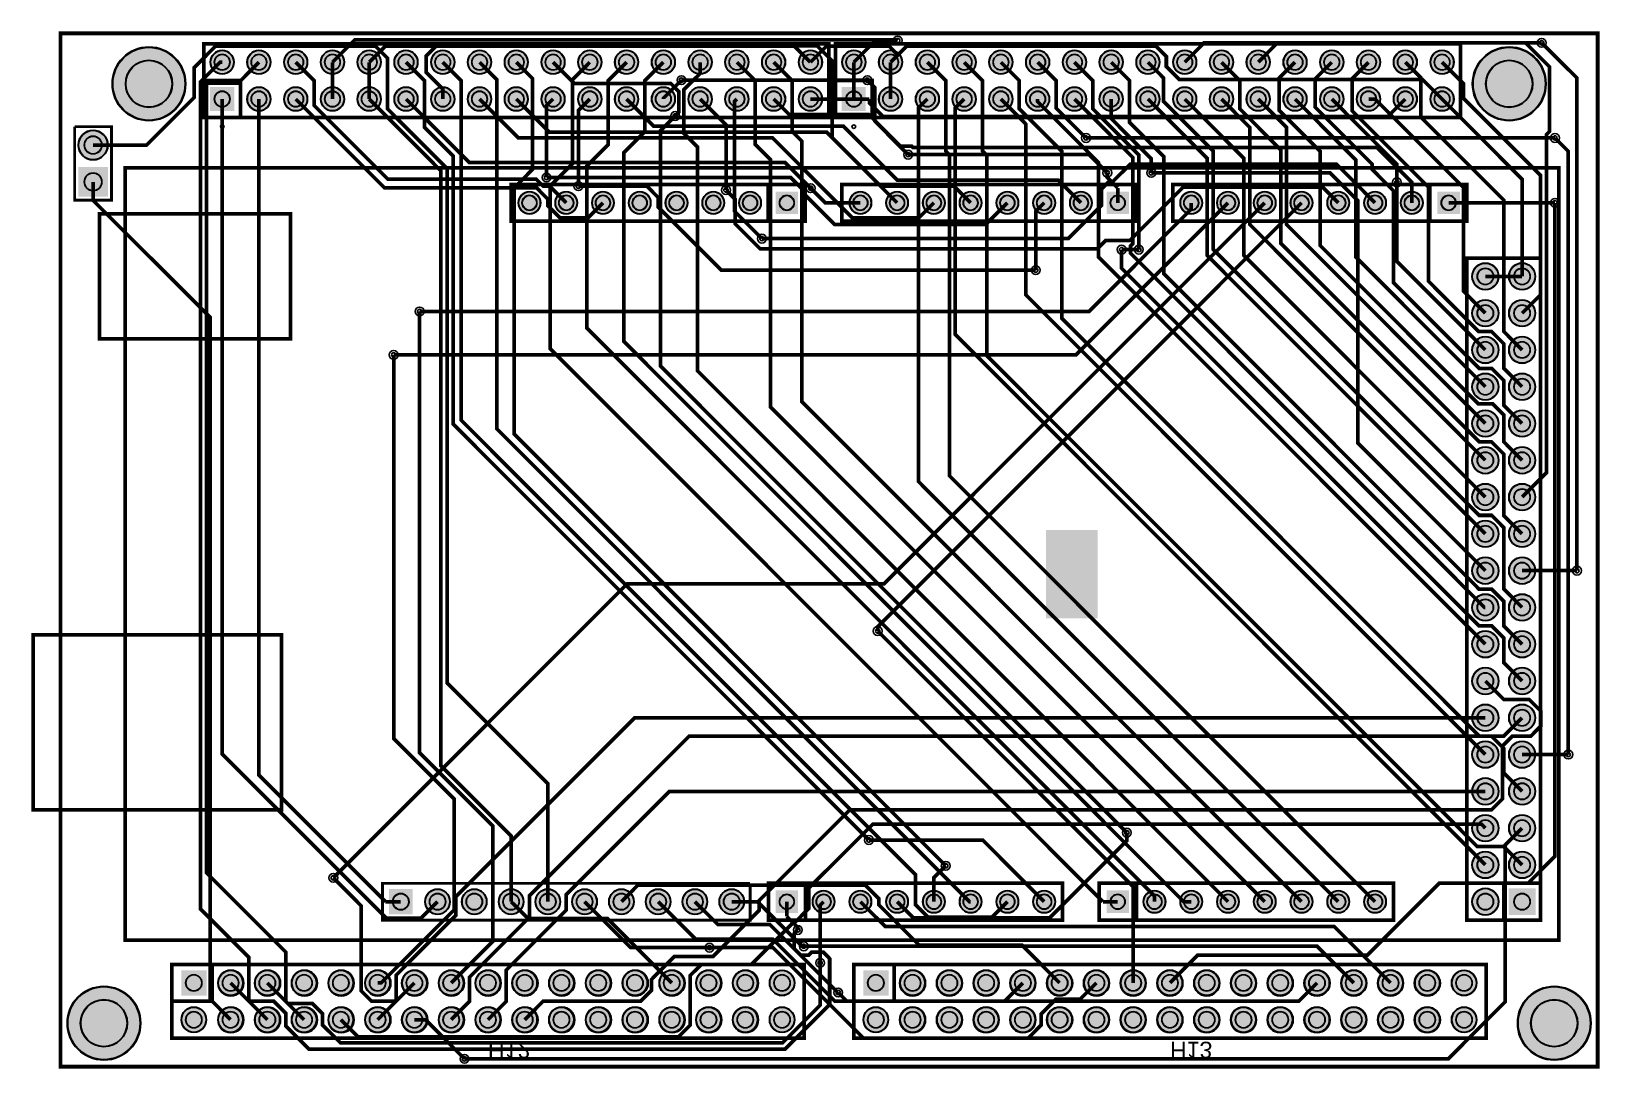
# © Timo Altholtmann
# Model space of a CAD drawing. Header units: millimetres. Extents: x -2 to 106, y 0 to 71.
import ezdxf

# ---------------------------------------------------------------- set-up
doc = ezdxf.new("R2010")
doc.units = ezdxf.units.MM
for name, color, linetype, true_color in [('BoardOutLine', 7, 'Continuous', 0xff00ff), ('BottomLayer', 7, 'Continuous', 0x0000ff), ('BottomSilkLayer', 7, 'Continuous', 0x66cc33), ('BottomSolderMaskLayer', 7, 'Continuous', 0xaa00ff), ('Hole', 7, 'Continuous', 0x222222), ('Multi-Layer', 7, 'Continuous', 0xc0c0c0), ('TopLayer', 7, 'Continuous', 0xff0000), ('TopSilkLayer', 7, 'Continuous', 0xffcc00), ('TopSolderMaskLayer', 7, 'Continuous', 0x800080)]:
    doc.layers.add(name, color=color, linetype=linetype, true_color=true_color)
doc.styles.get("Standard").update_dxf_attribs({"font": 'arial.ttf'})

msp = doc.modelspace()

# ---------------------------------------------------------------- texts
at = {"layer": 'BottomSilkLayer', "text_generation_flag": 2}
for s, p in [('H12', (29.46, 1.73)), ('H13', (76.58, 1.73))]:
    msp.add_text(s, height=1.143, rotation=180, dxfattribs=at).set_placement(p)

# ---------------------------------------------------------------- hatches: boundary and pattern name
at = {"layer": 'BottomSolderMaskLayer'}
for points in [[(3.49, 67.88, 1), (8.59, 67.88, 1)], [(97.47, 67.88, 1), (102.57, 67.88, 1)], [(10.27, 69.37, 1), (11.93, 69.37, 1)], [(12.81, 69.37, 1), (14.47, 69.37, 1)], [(15.35, 69.37, 1), (17.01, 69.37, 1)], [(17.89, 69.37, 1), (19.55, 69.37, 1)], [(20.43, 69.37, 1), (22.09, 69.37, 1)], [(22.97, 69.37, 1), (24.63, 69.37, 1)], [(25.51, 69.37, 1), (27.17, 69.37, 1)], [(28.05, 69.37, 1), (29.71, 69.37, 1)], [(30.59, 69.37, 1), (32.25, 69.37, 1)], [(33.13, 69.37, 1), (34.79, 69.37, 1)], [(35.67, 69.37, 1), (37.33, 69.37, 1)], [(38.21, 69.37, 1), (39.87, 69.37, 1)], [(40.75, 69.37, 1), (42.41, 69.37, 1)], [(43.29, 69.37, 1), (44.95, 69.37, 1)], [(45.83, 69.37, 1), (47.49, 69.37, 1)], [(48.37, 69.37, 1), (50.03, 69.37, 1)], [(50.91, 69.37, 1), (52.57, 69.37, 1)], [(53.91, 69.37, 1), (55.56, 69.37, 1)], [(56.45, 69.37, 1), (58.1, 69.37, 1)], [(58.99, 69.37, 1), (60.64, 69.37, 1)], [(61.53, 69.37, 1), (63.18, 69.37, 1)], [(64.07, 69.37, 1), (65.72, 69.37, 1)], [(66.61, 69.37, 1), (68.26, 69.37, 1)], [(69.15, 69.37, 1), (70.8, 69.37, 1)], [(71.69, 69.37, 1), (73.34, 69.37, 1)], [(74.23, 69.37, 1), (75.88, 69.37, 1)], [(76.77, 69.37, 1), (78.42, 69.37, 1)], [(79.31, 69.37, 1), (80.96, 69.37, 1)], [(81.85, 69.37, 1), (83.5, 69.37, 1)], [(84.39, 69.37, 1), (86.04, 69.37, 1)], [(86.93, 69.37, 1), (88.58, 69.37, 1)], [(89.47, 69.37, 1), (91.12, 69.37, 1)], [(92.01, 69.37, 1), (93.66, 69.37, 1)], [(94.55, 69.37, 1), (96.2, 69.37, 1)], [(10.27, 67.65), (11.93, 67.65), (11.93, 66), (10.27, 66)], [(12.81, 66.83, 1), (14.47, 66.83, 1)], [(15.35, 66.83, 1), (17.01, 66.83, 1)], [(17.89, 66.83, 1), (19.55, 66.83, 1)], [(20.43, 66.83, 1), (22.09, 66.83, 1)], [(22.97, 66.83, 1), (24.63, 66.83, 1)], [(25.51, 66.83, 1), (27.17, 66.83, 1)], [(28.05, 66.83, 1), (29.71, 66.83, 1)], [(30.59, 66.83, 1), (32.25, 66.83, 1)], [(33.13, 66.83, 1), (34.79, 66.83, 1)], [(35.67, 66.83, 1), (37.33, 66.83, 1)], [(38.21, 66.83, 1), (39.87, 66.83, 1)], [(40.75, 66.83, 1), (42.41, 66.83, 1)], [(43.29, 66.83, 1), (44.95, 66.83, 1)], [(45.83, 66.83, 1), (47.49, 66.83, 1)], [(48.37, 66.83, 1), (50.03, 66.83, 1)], [(50.91, 66.83, 1), (52.57, 66.83, 1)], [(53.91, 67.65), (55.56, 67.65), (55.56, 66), (53.91, 66)], [(56.45, 66.83, 1), (58.1, 66.83, 1)], [(58.99, 66.83, 1), (60.64, 66.83, 1)], [(61.53, 66.83, 1), (63.18, 66.83, 1)], [(64.07, 66.83, 1), (65.72, 66.83, 1)], [(66.61, 66.83, 1), (68.26, 66.83, 1)], [(69.15, 66.83, 1), (70.8, 66.83, 1)], [(71.69, 66.83, 1), (73.34, 66.83, 1)], [(74.23, 66.83, 1), (75.88, 66.83, 1)], [(76.77, 66.83, 1), (78.42, 66.83, 1)], [(79.31, 66.83, 1), (80.96, 66.83, 1)], [(81.85, 66.83, 1), (83.5, 66.83, 1)], [(84.39, 66.83, 1), (86.04, 66.83, 1)], [(86.93, 66.83, 1), (88.58, 66.83, 1)], [(89.47, 66.83, 1), (91.12, 66.83, 1)], [(92.01, 66.83, 1), (93.66, 66.83, 1)], [(94.55, 66.83, 1), (96.2, 66.83, 1)], [(1.16, 63.65, 1), (3.21, 63.65, 1)], [(1.16, 60.09), (1.16, 62.14), (3.21, 62.14), (3.21, 60.09)], [(31.56, 59.66, 1), (33.11, 59.66, 1)], [(34.1, 59.66, 1), (35.65, 59.66, 1)], [(36.64, 59.66, 1), (38.19, 59.66, 1)], [(39.18, 59.66, 1), (40.73, 59.66, 1)], [(41.72, 59.66, 1), (43.27, 59.66, 1)], [(44.26, 59.66, 1), (45.81, 59.66, 1)], [(46.8, 59.66, 1), (48.35, 59.66, 1)], [(50.89, 58.89), (49.34, 58.89), (49.34, 60.44), (50.89, 60.44)], [(54.42, 59.66, 1), (55.97, 59.66, 1)], [(56.96, 59.66, 1), (58.51, 59.66, 1)], [(59.5, 59.66, 1), (61.05, 59.66, 1)], [(62.04, 59.66, 1), (63.59, 59.66, 1)], [(64.58, 59.66, 1), (66.13, 59.66, 1)], [(67.12, 59.66, 1), (68.67, 59.66, 1)], [(69.66, 59.66, 1), (71.21, 59.66, 1)], [(73.75, 58.89), (72.2, 58.89), (72.2, 60.44), (73.75, 60.44)], [(77.28, 59.66, 1), (78.83, 59.66, 1)], [(79.82, 59.66, 1), (81.37, 59.66, 1)], [(82.36, 59.66, 1), (83.91, 59.66, 1)], [(84.9, 59.66, 1), (86.45, 59.66, 1)], [(87.44, 59.66, 1), (88.99, 59.66, 1)], [(89.98, 59.66, 1), (91.53, 59.66, 1)], [(92.52, 59.66, 1), (94.07, 59.66, 1)], [(96.61, 58.89), (95.06, 58.89), (95.06, 60.44), (96.61, 60.44)], [(97.45, 54.58, 1), (99.3, 54.58, 1)], [(99.99, 54.58, 1), (101.84, 54.58, 1)], [(97.45, 52.04, 1), (99.3, 52.04, 1)], [(99.99, 52.04, 1), (101.84, 52.04, 1)], [(97.45, 49.5, 1), (99.3, 49.5, 1)], [(99.99, 49.5, 1), (101.84, 49.5, 1)], [(97.45, 46.96, 1), (99.3, 46.96, 1)], [(99.99, 46.96, 1), (101.84, 46.96, 1)], [(97.45, 44.42, 1), (99.3, 44.42, 1)], [(99.99, 44.42, 1), (101.84, 44.42, 1)], [(97.45, 41.88, 1), (99.3, 41.88, 1)], [(99.99, 41.88, 1), (101.84, 41.88, 1)], [(97.45, 39.34, 1), (99.3, 39.34, 1)], [(99.99, 39.34, 1), (101.84, 39.34, 1)], [(97.45, 36.8, 1), (99.3, 36.8, 1)], [(99.99, 36.8, 1), (101.84, 36.8, 1)], [(97.45, 34.26, 1), (99.3, 34.26, 1)], [(99.99, 34.26, 1), (101.84, 34.26, 1)], [(97.45, 31.72, 1), (99.3, 31.72, 1)], [(99.99, 31.72, 1), (101.84, 31.72, 1)], [(97.45, 29.18, 1), (99.3, 29.18, 1)], [(99.99, 29.18, 1), (101.84, 29.18, 1)], [(97.45, 26.64, 1), (99.3, 26.64, 1)], [(99.99, 26.64, 1), (101.84, 26.64, 1)], [(97.45, 24.1, 1), (99.3, 24.1, 1)], [(99.99, 24.1, 1), (101.84, 24.1, 1)], [(97.45, 21.56, 1), (99.3, 21.56, 1)], [(99.99, 21.56, 1), (101.84, 21.56, 1)], [(97.45, 19.02, 1), (99.3, 19.02, 1)], [(99.99, 19.02, 1), (101.84, 19.02, 1)], [(97.45, 16.48, 1), (99.3, 16.48, 1)], [(99.99, 16.48, 1), (101.84, 16.48, 1)], [(97.45, 13.94, 1), (99.3, 13.94, 1)], [(99.99, 13.94, 1), (101.84, 13.94, 1)], [(22.63, 12.28), (24.26, 12.28), (24.26, 10.53), (22.63, 10.53)], [(25.11, 11.4, 1), (26.86, 11.4, 1)], [(27.65, 11.4, 1), (29.4, 11.4, 1)], [(30.19, 11.4, 1), (31.94, 11.4, 1)], [(32.73, 11.4, 1), (34.48, 11.4, 1)], [(35.27, 11.4, 1), (37.02, 11.4, 1)], [(37.81, 11.4, 1), (39.56, 11.4, 1)], [(40.35, 11.4, 1), (42.1, 11.4, 1)], [(42.89, 11.4, 1), (44.64, 11.4, 1)], [(45.43, 11.4, 1), (47.18, 11.4, 1)], [(49.34, 12.18), (50.89, 12.18), (50.89, 10.63), (49.34, 10.63)], [(51.88, 11.4, 1), (53.43, 11.4, 1)], [(54.42, 11.4, 1), (55.97, 11.4, 1)], [(56.96, 11.4, 1), (58.51, 11.4, 1)], [(59.5, 11.4, 1), (61.05, 11.4, 1)], [(62.04, 11.4, 1), (63.59, 11.4, 1)], [(64.58, 11.4, 1), (66.13, 11.4, 1)], [(67.12, 11.4, 1), (68.67, 11.4, 1)], [(72.2, 12.18), (73.75, 12.18), (73.75, 10.63), (72.2, 10.63)], [(74.74, 11.4, 1), (76.29, 11.4, 1)], [(77.28, 11.4, 1), (78.83, 11.4, 1)], [(79.82, 11.4, 1), (81.37, 11.4, 1)], [(82.36, 11.4, 1), (83.91, 11.4, 1)], [(84.9, 11.4, 1), (86.45, 11.4, 1)], [(87.44, 11.4, 1), (88.99, 11.4, 1)], [(89.98, 11.4, 1), (91.53, 11.4, 1)], [(97.45, 11.4, 1), (99.3, 11.4, 1)], [(99.99, 10.48), (99.99, 12.33), (101.84, 12.33), (101.84, 10.48)], [(8.27, 4.92), (10.02, 4.92), (10.02, 6.67), (8.27, 6.67)], [(10.81, 5.79, 1), (12.56, 5.79, 1)], [(13.35, 5.79, 1), (15.1, 5.79, 1)], [(15.89, 5.79, 1), (17.64, 5.79, 1)], [(18.43, 5.79, 1), (20.18, 5.79, 1)], [(20.97, 5.79, 1), (22.72, 5.79, 1)], [(23.51, 5.79, 1), (25.26, 5.79, 1)], [(26.05, 5.79, 1), (27.8, 5.79, 1)], [(28.59, 5.79, 1), (30.34, 5.79, 1)], [(31.13, 5.79, 1), (32.88, 5.79, 1)], [(33.67, 5.79, 1), (35.42, 5.79, 1)], [(36.21, 5.79, 1), (37.96, 5.79, 1)], [(38.75, 5.79, 1), (40.5, 5.79, 1)], [(41.29, 5.79, 1), (43.04, 5.79, 1)], [(43.83, 5.79, 1), (45.58, 5.79, 1)], [(46.37, 5.79, 1), (48.12, 5.79, 1)], [(48.91, 5.79, 1), (50.66, 5.79, 1)], [(55.39, 4.92), (57.14, 4.92), (57.14, 6.67), (55.39, 6.67)], [(57.93, 5.79, 1), (59.68, 5.79, 1)], [(60.47, 5.79, 1), (62.22, 5.79, 1)], [(63.01, 5.79, 1), (64.76, 5.79, 1)], [(65.55, 5.79, 1), (67.3, 5.79, 1)], [(68.09, 5.79, 1), (69.84, 5.79, 1)], [(70.63, 5.79, 1), (72.38, 5.79, 1)], [(73.17, 5.79, 1), (74.92, 5.79, 1)], [(75.71, 5.79, 1), (77.46, 5.79, 1)], [(78.25, 5.79, 1), (80, 5.79, 1)], [(80.79, 5.79, 1), (82.54, 5.79, 1)], [(83.33, 5.79, 1), (85.08, 5.79, 1)], [(85.87, 5.79, 1), (87.62, 5.79, 1)], [(88.41, 5.79, 1), (90.16, 5.79, 1)], [(90.95, 5.79, 1), (92.7, 5.79, 1)], [(93.49, 5.79, 1), (95.24, 5.79, 1)], [(96.03, 5.79, 1), (97.78, 5.79, 1)], [(0.38, 3.01, 1), (5.48, 3.01, 1)], [(100.58, 3.01, 1), (105.68, 3.01, 1)], [(8.27, 3.25, 1), (10.02, 3.25, 1)], [(10.81, 3.25, 1), (12.56, 3.25, 1)], [(13.35, 3.25, 1), (15.1, 3.25, 1)], [(15.89, 3.25, 1), (17.64, 3.25, 1)], [(18.43, 3.25, 1), (20.18, 3.25, 1)], [(20.97, 3.25, 1), (22.72, 3.25, 1)], [(23.51, 3.25, 1), (25.26, 3.25, 1)], [(26.05, 3.25, 1), (27.8, 3.25, 1)], [(28.59, 3.25, 1), (30.34, 3.25, 1)], [(31.13, 3.25, 1), (32.88, 3.25, 1)], [(33.67, 3.25, 1), (35.42, 3.25, 1)], [(36.21, 3.25, 1), (37.96, 3.25, 1)], [(38.75, 3.25, 1), (40.5, 3.25, 1)], [(41.29, 3.25, 1), (43.04, 3.25, 1)], [(43.83, 3.25, 1), (45.58, 3.25, 1)], [(46.37, 3.25, 1), (48.12, 3.25, 1)], [(48.91, 3.25, 1), (50.66, 3.25, 1)], [(55.39, 3.25, 1), (57.14, 3.25, 1)], [(57.93, 3.25, 1), (59.68, 3.25, 1)], [(60.47, 3.25, 1), (62.22, 3.25, 1)], [(63.01, 3.25, 1), (64.76, 3.25, 1)], [(65.55, 3.25, 1), (67.3, 3.25, 1)], [(68.09, 3.25, 1), (69.84, 3.25, 1)], [(70.63, 3.25, 1), (72.38, 3.25, 1)], [(73.17, 3.25, 1), (74.92, 3.25, 1)], [(75.71, 3.25, 1), (77.46, 3.25, 1)], [(78.25, 3.25, 1), (80, 3.25, 1)], [(80.79, 3.25, 1), (82.54, 3.25, 1)], [(83.33, 3.25, 1), (85.08, 3.25, 1)], [(85.87, 3.25, 1), (87.62, 3.25, 1)], [(88.41, 3.25, 1), (90.16, 3.25, 1)], [(90.95, 3.25, 1), (92.7, 3.25, 1)], [(93.49, 3.25, 1), (95.24, 3.25, 1)], [(96.03, 3.25, 1), (97.78, 3.25, 1)]]:
    msp.add_hatch(color=256, dxfattribs=at).paths.add_polyline_path(points)
at = {"layer": 'Multi-Layer'}
for points in [[(10.3, 69.37, 1), (11.9, 69.37, 1)], [(12.84, 69.37, 1), (14.44, 69.37, 1)], [(15.38, 69.37, 1), (16.98, 69.37, 1)], [(17.92, 69.37, 1), (19.52, 69.37, 1)], [(20.46, 69.37, 1), (22.06, 69.37, 1)], [(23, 69.37, 1), (24.6, 69.37, 1)], [(25.54, 69.37, 1), (27.14, 69.37, 1)], [(28.08, 69.37, 1), (29.68, 69.37, 1)], [(30.62, 69.37, 1), (32.22, 69.37, 1)], [(33.16, 69.37, 1), (34.76, 69.37, 1)], [(35.7, 69.37, 1), (37.3, 69.37, 1)], [(38.24, 69.37, 1), (39.84, 69.37, 1)], [(40.78, 69.37, 1), (42.38, 69.37, 1)], [(43.32, 69.37, 1), (44.92, 69.37, 1)], [(45.86, 69.37, 1), (47.46, 69.37, 1)], [(48.4, 69.37, 1), (50, 69.37, 1)], [(50.94, 69.37, 1), (52.54, 69.37, 1)], [(53.94, 69.37, 1), (55.54, 69.37, 1)], [(56.48, 69.37, 1), (58.08, 69.37, 1)], [(59.02, 69.37, 1), (60.62, 69.37, 1)], [(61.56, 69.37, 1), (63.16, 69.37, 1)], [(64.1, 69.37, 1), (65.7, 69.37, 1)], [(66.64, 69.37, 1), (68.24, 69.37, 1)], [(69.18, 69.37, 1), (70.78, 69.37, 1)], [(71.72, 69.37, 1), (73.32, 69.37, 1)], [(74.26, 69.37, 1), (75.86, 69.37, 1)], [(76.8, 69.37, 1), (78.4, 69.37, 1)], [(79.34, 69.37, 1), (80.94, 69.37, 1)], [(81.88, 69.37, 1), (83.48, 69.37, 1)], [(84.42, 69.37, 1), (86.02, 69.37, 1)], [(86.96, 69.37, 1), (88.56, 69.37, 1)], [(89.5, 69.37, 1), (91.1, 69.37, 1)], [(92.04, 69.37, 1), (93.64, 69.37, 1)], [(94.58, 69.37, 1), (96.18, 69.37, 1)], [(10.3, 67.63), (11.9, 67.63), (11.9, 66.03), (10.3, 66.03)], [(12.84, 66.83, 1), (14.44, 66.83, 1)], [(15.38, 66.83, 1), (16.98, 66.83, 1)], [(17.92, 66.83, 1), (19.52, 66.83, 1)], [(20.46, 66.83, 1), (22.06, 66.83, 1)], [(23, 66.83, 1), (24.6, 66.83, 1)], [(25.54, 66.83, 1), (27.14, 66.83, 1)], [(28.08, 66.83, 1), (29.68, 66.83, 1)], [(30.62, 66.83, 1), (32.22, 66.83, 1)], [(33.16, 66.83, 1), (34.76, 66.83, 1)], [(35.7, 66.83, 1), (37.3, 66.83, 1)], [(38.24, 66.83, 1), (39.84, 66.83, 1)], [(40.78, 66.83, 1), (42.38, 66.83, 1)], [(43.32, 66.83, 1), (44.92, 66.83, 1)], [(45.86, 66.83, 1), (47.46, 66.83, 1)], [(48.4, 66.83, 1), (50, 66.83, 1)], [(50.94, 66.83, 1), (52.54, 66.83, 1)], [(53.94, 67.63), (55.54, 67.63), (55.54, 66.03), (53.94, 66.03)], [(56.48, 66.83, 1), (58.08, 66.83, 1)], [(59.02, 66.83, 1), (60.62, 66.83, 1)], [(61.56, 66.83, 1), (63.16, 66.83, 1)], [(64.1, 66.83, 1), (65.7, 66.83, 1)], [(66.64, 66.83, 1), (68.24, 66.83, 1)], [(69.18, 66.83, 1), (70.78, 66.83, 1)], [(71.72, 66.83, 1), (73.32, 66.83, 1)], [(74.26, 66.83, 1), (75.86, 66.83, 1)], [(76.8, 66.83, 1), (78.4, 66.83, 1)], [(79.34, 66.83, 1), (80.94, 66.83, 1)], [(81.88, 66.83, 1), (83.48, 66.83, 1)], [(84.42, 66.83, 1), (86.02, 66.83, 1)], [(86.96, 66.83, 1), (88.56, 66.83, 1)], [(89.5, 66.83, 1), (91.1, 66.83, 1)], [(92.04, 66.83, 1), (93.64, 66.83, 1)], [(94.58, 66.83, 1), (96.18, 66.83, 1)], [(1.18, 63.65, 1), (3.18, 63.65, 1)], [(1.18, 60.11), (1.18, 62.11), (3.18, 62.11), (3.18, 60.11)], [(31.58, 59.66, 1), (33.08, 59.66, 1)], [(34.12, 59.66, 1), (35.62, 59.66, 1)], [(36.66, 59.66, 1), (38.16, 59.66, 1)], [(39.2, 59.66, 1), (40.7, 59.66, 1)], [(41.74, 59.66, 1), (43.24, 59.66, 1)], [(44.28, 59.66, 1), (45.78, 59.66, 1)], [(46.82, 59.66, 1), (48.32, 59.66, 1)], [(50.86, 58.91), (49.36, 58.91), (49.36, 60.41), (50.86, 60.41)], [(54.44, 59.66, 1), (55.94, 59.66, 1)], [(56.98, 59.66, 1), (58.48, 59.66, 1)], [(59.52, 59.66, 1), (61.02, 59.66, 1)], [(62.06, 59.66, 1), (63.56, 59.66, 1)], [(64.6, 59.66, 1), (66.1, 59.66, 1)], [(67.14, 59.66, 1), (68.64, 59.66, 1)], [(69.68, 59.66, 1), (71.18, 59.66, 1)], [(73.72, 58.91), (72.22, 58.91), (72.22, 60.41), (73.72, 60.41)], [(77.3, 59.66, 1), (78.8, 59.66, 1)], [(79.84, 59.66, 1), (81.34, 59.66, 1)], [(82.38, 59.66, 1), (83.88, 59.66, 1)], [(84.92, 59.66, 1), (86.42, 59.66, 1)], [(87.46, 59.66, 1), (88.96, 59.66, 1)], [(90, 59.66, 1), (91.5, 59.66, 1)], [(92.54, 59.66, 1), (94.04, 59.66, 1)], [(96.58, 58.91), (95.08, 58.91), (95.08, 60.41), (96.58, 60.41)], [(97.47, 54.58, 1), (99.27, 54.58, 1)], [(100.01, 54.58, 1), (101.81, 54.58, 1)], [(97.47, 52.04, 1), (99.27, 52.04, 1)], [(100.01, 52.04, 1), (101.81, 52.04, 1)], [(97.47, 49.5, 1), (99.27, 49.5, 1)], [(100.01, 49.5, 1), (101.81, 49.5, 1)], [(97.47, 46.96, 1), (99.27, 46.96, 1)], [(100.01, 46.96, 1), (101.81, 46.96, 1)], [(97.47, 44.42, 1), (99.27, 44.42, 1)], [(100.01, 44.42, 1), (101.81, 44.42, 1)], [(97.47, 41.88, 1), (99.27, 41.88, 1)], [(100.01, 41.88, 1), (101.81, 41.88, 1)], [(97.47, 39.34, 1), (99.27, 39.34, 1)], [(100.01, 39.34, 1), (101.81, 39.34, 1)], [(97.47, 36.8, 1), (99.27, 36.8, 1)], [(100.01, 36.8, 1), (101.81, 36.8, 1)], [(97.47, 34.26, 1), (99.27, 34.26, 1)], [(100.01, 34.26, 1), (101.81, 34.26, 1)], [(97.47, 31.72, 1), (99.27, 31.72, 1)], [(100.01, 31.72, 1), (101.81, 31.72, 1)], [(97.47, 29.18, 1), (99.27, 29.18, 1)], [(100.01, 29.18, 1), (101.81, 29.18, 1)], [(97.47, 26.64, 1), (99.27, 26.64, 1)], [(100.01, 26.64, 1), (101.81, 26.64, 1)], [(97.47, 24.1, 1), (99.27, 24.1, 1)], [(100.01, 24.1, 1), (101.81, 24.1, 1)], [(97.47, 21.56, 1), (99.27, 21.56, 1)], [(100.01, 21.56, 1), (101.81, 21.56, 1)], [(97.47, 19.02, 1), (99.27, 19.02, 1)], [(100.01, 19.02, 1), (101.81, 19.02, 1)], [(97.47, 16.48, 1), (99.27, 16.48, 1)], [(100.01, 16.48, 1), (101.81, 16.48, 1)], [(97.47, 13.94, 1), (99.27, 13.94, 1)], [(100.01, 13.94, 1), (101.81, 13.94, 1)], [(22.66, 12.25), (24.23, 12.25), (24.23, 10.55), (22.66, 10.55)], [(25.13, 11.4, 1), (26.83, 11.4, 1)], [(27.67, 11.4, 1), (29.37, 11.4, 1)], [(30.21, 11.4, 1), (31.91, 11.4, 1)], [(32.75, 11.4, 1), (34.45, 11.4, 1)], [(35.29, 11.4, 1), (36.99, 11.4, 1)], [(37.83, 11.4, 1), (39.53, 11.4, 1)], [(40.37, 11.4, 1), (42.07, 11.4, 1)], [(42.91, 11.4, 1), (44.61, 11.4, 1)], [(45.45, 11.4, 1), (47.15, 11.4, 1)], [(49.36, 12.15), (50.86, 12.15), (50.86, 10.65), (49.36, 10.65)], [(51.9, 11.4, 1), (53.4, 11.4, 1)], [(54.44, 11.4, 1), (55.94, 11.4, 1)], [(56.98, 11.4, 1), (58.48, 11.4, 1)], [(59.52, 11.4, 1), (61.02, 11.4, 1)], [(62.06, 11.4, 1), (63.56, 11.4, 1)], [(64.6, 11.4, 1), (66.1, 11.4, 1)], [(67.14, 11.4, 1), (68.64, 11.4, 1)], [(72.22, 12.15), (73.72, 12.15), (73.72, 10.65), (72.22, 10.65)], [(74.76, 11.4, 1), (76.26, 11.4, 1)], [(77.3, 11.4, 1), (78.8, 11.4, 1)], [(79.84, 11.4, 1), (81.34, 11.4, 1)], [(82.38, 11.4, 1), (83.88, 11.4, 1)], [(84.92, 11.4, 1), (86.42, 11.4, 1)], [(87.46, 11.4, 1), (88.96, 11.4, 1)], [(90, 11.4, 1), (91.5, 11.4, 1)], [(97.47, 11.4, 1), (99.27, 11.4, 1)], [(100.01, 10.5), (100.01, 12.3), (101.81, 12.3), (101.81, 10.5)], [(8.29, 4.94), (9.99, 4.94), (9.99, 6.64), (8.29, 6.64)], [(10.83, 5.79, 1), (12.53, 5.79, 1)], [(13.37, 5.79, 1), (15.07, 5.79, 1)], [(15.91, 5.79, 1), (17.61, 5.79, 1)], [(18.45, 5.79, 1), (20.15, 5.79, 1)], [(20.99, 5.79, 1), (22.69, 5.79, 1)], [(23.53, 5.79, 1), (25.23, 5.79, 1)], [(26.07, 5.79, 1), (27.77, 5.79, 1)], [(28.61, 5.79, 1), (30.31, 5.79, 1)], [(31.15, 5.79, 1), (32.85, 5.79, 1)], [(33.69, 5.79, 1), (35.39, 5.79, 1)], [(36.23, 5.79, 1), (37.93, 5.79, 1)], [(38.77, 5.79, 1), (40.47, 5.79, 1)], [(41.31, 5.79, 1), (43.01, 5.79, 1)], [(43.85, 5.79, 1), (45.55, 5.79, 1)], [(46.39, 5.79, 1), (48.09, 5.79, 1)], [(48.93, 5.79, 1), (50.63, 5.79, 1)], [(55.41, 4.94), (57.11, 4.94), (57.11, 6.64), (55.41, 6.64)], [(57.95, 5.79, 1), (59.65, 5.79, 1)], [(60.49, 5.79, 1), (62.19, 5.79, 1)], [(63.03, 5.79, 1), (64.73, 5.79, 1)], [(65.57, 5.79, 1), (67.27, 5.79, 1)], [(68.11, 5.79, 1), (69.81, 5.79, 1)], [(70.65, 5.79, 1), (72.35, 5.79, 1)], [(73.19, 5.79, 1), (74.89, 5.79, 1)], [(75.73, 5.79, 1), (77.43, 5.79, 1)], [(78.27, 5.79, 1), (79.97, 5.79, 1)], [(80.81, 5.79, 1), (82.51, 5.79, 1)], [(83.35, 5.79, 1), (85.05, 5.79, 1)], [(85.89, 5.79, 1), (87.59, 5.79, 1)], [(88.43, 5.79, 1), (90.13, 5.79, 1)], [(90.97, 5.79, 1), (92.67, 5.79, 1)], [(93.51, 5.79, 1), (95.21, 5.79, 1)], [(96.05, 5.79, 1), (97.75, 5.79, 1)], [(8.29, 3.25, 1), (9.99, 3.25, 1)], [(10.83, 3.25, 1), (12.53, 3.25, 1)], [(13.37, 3.25, 1), (15.07, 3.25, 1)], [(15.91, 3.25, 1), (17.61, 3.25, 1)], [(18.45, 3.25, 1), (20.15, 3.25, 1)], [(20.99, 3.25, 1), (22.69, 3.25, 1)], [(23.53, 3.25, 1), (25.23, 3.25, 1)], [(26.07, 3.25, 1), (27.77, 3.25, 1)], [(28.61, 3.25, 1), (30.31, 3.25, 1)], [(31.15, 3.25, 1), (32.85, 3.25, 1)], [(33.69, 3.25, 1), (35.39, 3.25, 1)], [(36.23, 3.25, 1), (37.93, 3.25, 1)], [(38.77, 3.25, 1), (40.47, 3.25, 1)], [(41.31, 3.25, 1), (43.01, 3.25, 1)], [(43.85, 3.25, 1), (45.55, 3.25, 1)], [(46.39, 3.25, 1), (48.09, 3.25, 1)], [(48.93, 3.25, 1), (50.63, 3.25, 1)], [(55.41, 3.25, 1), (57.11, 3.25, 1)], [(57.95, 3.25, 1), (59.65, 3.25, 1)], [(60.49, 3.25, 1), (62.19, 3.25, 1)], [(63.03, 3.25, 1), (64.73, 3.25, 1)], [(65.57, 3.25, 1), (67.27, 3.25, 1)], [(68.11, 3.25, 1), (69.81, 3.25, 1)], [(70.65, 3.25, 1), (72.35, 3.25, 1)], [(73.19, 3.25, 1), (74.89, 3.25, 1)], [(75.73, 3.25, 1), (77.43, 3.25, 1)], [(78.27, 3.25, 1), (79.97, 3.25, 1)], [(80.81, 3.25, 1), (82.51, 3.25, 1)], [(83.35, 3.25, 1), (85.05, 3.25, 1)], [(85.89, 3.25, 1), (87.59, 3.25, 1)], [(88.43, 3.25, 1), (90.13, 3.25, 1)], [(90.97, 3.25, 1), (92.67, 3.25, 1)], [(93.51, 3.25, 1), (95.21, 3.25, 1)], [(96.05, 3.25, 1), (97.75, 3.25, 1)]]:
    msp.add_hatch(color=256, dxfattribs=at).paths.add_polyline_path(points)
at = {"layer": 'TopSilkLayer'}
msp.add_hatch(color=256, dxfattribs=at).paths.add_polyline_path([(68.02, 37.06), (71.58, 37.06), (71.58, 30.96), (68.02, 30.96), (68.02, 37.06)])
at = {"layer": 'TopSolderMaskLayer'}
for points in [[(3.49, 67.88, 1), (8.59, 67.88, 1)], [(97.47, 67.88, 1), (102.57, 67.88, 1)], [(10.27, 69.37, 1), (11.93, 69.37, 1)], [(12.81, 69.37, 1), (14.47, 69.37, 1)], [(15.35, 69.37, 1), (17.01, 69.37, 1)], [(17.89, 69.37, 1), (19.55, 69.37, 1)], [(20.43, 69.37, 1), (22.09, 69.37, 1)], [(22.97, 69.37, 1), (24.63, 69.37, 1)], [(25.51, 69.37, 1), (27.17, 69.37, 1)], [(28.05, 69.37, 1), (29.71, 69.37, 1)], [(30.59, 69.37, 1), (32.25, 69.37, 1)], [(33.13, 69.37, 1), (34.79, 69.37, 1)], [(35.67, 69.37, 1), (37.33, 69.37, 1)], [(38.21, 69.37, 1), (39.87, 69.37, 1)], [(40.75, 69.37, 1), (42.41, 69.37, 1)], [(43.29, 69.37, 1), (44.95, 69.37, 1)], [(45.83, 69.37, 1), (47.49, 69.37, 1)], [(48.37, 69.37, 1), (50.03, 69.37, 1)], [(50.91, 69.37, 1), (52.57, 69.37, 1)], [(53.91, 69.37, 1), (55.56, 69.37, 1)], [(56.45, 69.37, 1), (58.1, 69.37, 1)], [(58.99, 69.37, 1), (60.64, 69.37, 1)], [(61.53, 69.37, 1), (63.18, 69.37, 1)], [(64.07, 69.37, 1), (65.72, 69.37, 1)], [(66.61, 69.37, 1), (68.26, 69.37, 1)], [(69.15, 69.37, 1), (70.8, 69.37, 1)], [(71.69, 69.37, 1), (73.34, 69.37, 1)], [(74.23, 69.37, 1), (75.88, 69.37, 1)], [(76.77, 69.37, 1), (78.42, 69.37, 1)], [(79.31, 69.37, 1), (80.96, 69.37, 1)], [(81.85, 69.37, 1), (83.5, 69.37, 1)], [(84.39, 69.37, 1), (86.04, 69.37, 1)], [(86.93, 69.37, 1), (88.58, 69.37, 1)], [(89.47, 69.37, 1), (91.12, 69.37, 1)], [(92.01, 69.37, 1), (93.66, 69.37, 1)], [(94.55, 69.37, 1), (96.2, 69.37, 1)], [(10.27, 67.65), (11.93, 67.65), (11.93, 66), (10.27, 66)], [(12.81, 66.83, 1), (14.47, 66.83, 1)], [(15.35, 66.83, 1), (17.01, 66.83, 1)], [(17.89, 66.83, 1), (19.55, 66.83, 1)], [(20.43, 66.83, 1), (22.09, 66.83, 1)], [(22.97, 66.83, 1), (24.63, 66.83, 1)], [(25.51, 66.83, 1), (27.17, 66.83, 1)], [(28.05, 66.83, 1), (29.71, 66.83, 1)], [(30.59, 66.83, 1), (32.25, 66.83, 1)], [(33.13, 66.83, 1), (34.79, 66.83, 1)], [(35.67, 66.83, 1), (37.33, 66.83, 1)], [(38.21, 66.83, 1), (39.87, 66.83, 1)], [(40.75, 66.83, 1), (42.41, 66.83, 1)], [(43.29, 66.83, 1), (44.95, 66.83, 1)], [(45.83, 66.83, 1), (47.49, 66.83, 1)], [(48.37, 66.83, 1), (50.03, 66.83, 1)], [(50.91, 66.83, 1), (52.57, 66.83, 1)], [(53.91, 67.65), (55.56, 67.65), (55.56, 66), (53.91, 66)], [(56.45, 66.83, 1), (58.1, 66.83, 1)], [(58.99, 66.83, 1), (60.64, 66.83, 1)], [(61.53, 66.83, 1), (63.18, 66.83, 1)], [(64.07, 66.83, 1), (65.72, 66.83, 1)], [(66.61, 66.83, 1), (68.26, 66.83, 1)], [(69.15, 66.83, 1), (70.8, 66.83, 1)], [(71.69, 66.83, 1), (73.34, 66.83, 1)], [(74.23, 66.83, 1), (75.88, 66.83, 1)], [(76.77, 66.83, 1), (78.42, 66.83, 1)], [(79.31, 66.83, 1), (80.96, 66.83, 1)], [(81.85, 66.83, 1), (83.5, 66.83, 1)], [(84.39, 66.83, 1), (86.04, 66.83, 1)], [(86.93, 66.83, 1), (88.58, 66.83, 1)], [(89.47, 66.83, 1), (91.12, 66.83, 1)], [(92.01, 66.83, 1), (93.66, 66.83, 1)], [(94.55, 66.83, 1), (96.2, 66.83, 1)], [(1.16, 63.65, 1), (3.21, 63.65, 1)], [(1.16, 60.09), (1.16, 62.14), (3.21, 62.14), (3.21, 60.09)], [(31.56, 59.66, 1), (33.11, 59.66, 1)], [(34.1, 59.66, 1), (35.65, 59.66, 1)], [(36.64, 59.66, 1), (38.19, 59.66, 1)], [(39.18, 59.66, 1), (40.73, 59.66, 1)], [(41.72, 59.66, 1), (43.27, 59.66, 1)], [(44.26, 59.66, 1), (45.81, 59.66, 1)], [(46.8, 59.66, 1), (48.35, 59.66, 1)], [(50.89, 58.89), (49.34, 58.89), (49.34, 60.44), (50.89, 60.44)], [(54.42, 59.66, 1), (55.97, 59.66, 1)], [(56.96, 59.66, 1), (58.51, 59.66, 1)], [(59.5, 59.66, 1), (61.05, 59.66, 1)], [(62.04, 59.66, 1), (63.59, 59.66, 1)], [(64.58, 59.66, 1), (66.13, 59.66, 1)], [(67.12, 59.66, 1), (68.67, 59.66, 1)], [(69.66, 59.66, 1), (71.21, 59.66, 1)], [(73.75, 58.89), (72.2, 58.89), (72.2, 60.44), (73.75, 60.44)], [(77.28, 59.66, 1), (78.83, 59.66, 1)], [(79.82, 59.66, 1), (81.37, 59.66, 1)], [(82.36, 59.66, 1), (83.91, 59.66, 1)], [(84.9, 59.66, 1), (86.45, 59.66, 1)], [(87.44, 59.66, 1), (88.99, 59.66, 1)], [(89.98, 59.66, 1), (91.53, 59.66, 1)], [(92.52, 59.66, 1), (94.07, 59.66, 1)], [(96.61, 58.89), (95.06, 58.89), (95.06, 60.44), (96.61, 60.44)], [(97.45, 54.58, 1), (99.3, 54.58, 1)], [(99.99, 54.58, 1), (101.84, 54.58, 1)], [(97.45, 52.04, 1), (99.3, 52.04, 1)], [(99.99, 52.04, 1), (101.84, 52.04, 1)], [(97.45, 49.5, 1), (99.3, 49.5, 1)], [(99.99, 49.5, 1), (101.84, 49.5, 1)], [(97.45, 46.96, 1), (99.3, 46.96, 1)], [(99.99, 46.96, 1), (101.84, 46.96, 1)], [(97.45, 44.42, 1), (99.3, 44.42, 1)], [(99.99, 44.42, 1), (101.84, 44.42, 1)], [(97.45, 41.88, 1), (99.3, 41.88, 1)], [(99.99, 41.88, 1), (101.84, 41.88, 1)], [(97.45, 39.34, 1), (99.3, 39.34, 1)], [(99.99, 39.34, 1), (101.84, 39.34, 1)], [(97.45, 36.8, 1), (99.3, 36.8, 1)], [(99.99, 36.8, 1), (101.84, 36.8, 1)], [(97.45, 34.26, 1), (99.3, 34.26, 1)], [(99.99, 34.26, 1), (101.84, 34.26, 1)], [(97.45, 31.72, 1), (99.3, 31.72, 1)], [(99.99, 31.72, 1), (101.84, 31.72, 1)], [(97.45, 29.18, 1), (99.3, 29.18, 1)], [(99.99, 29.18, 1), (101.84, 29.18, 1)], [(97.45, 26.64, 1), (99.3, 26.64, 1)], [(99.99, 26.64, 1), (101.84, 26.64, 1)], [(97.45, 24.1, 1), (99.3, 24.1, 1)], [(99.99, 24.1, 1), (101.84, 24.1, 1)], [(97.45, 21.56, 1), (99.3, 21.56, 1)], [(99.99, 21.56, 1), (101.84, 21.56, 1)], [(97.45, 19.02, 1), (99.3, 19.02, 1)], [(99.99, 19.02, 1), (101.84, 19.02, 1)], [(97.45, 16.48, 1), (99.3, 16.48, 1)], [(99.99, 16.48, 1), (101.84, 16.48, 1)], [(97.45, 13.94, 1), (99.3, 13.94, 1)], [(99.99, 13.94, 1), (101.84, 13.94, 1)], [(22.63, 12.28), (24.26, 12.28), (24.26, 10.53), (22.63, 10.53)], [(25.11, 11.4, 1), (26.86, 11.4, 1)], [(27.65, 11.4, 1), (29.4, 11.4, 1)], [(30.19, 11.4, 1), (31.94, 11.4, 1)], [(32.73, 11.4, 1), (34.48, 11.4, 1)], [(35.27, 11.4, 1), (37.02, 11.4, 1)], [(37.81, 11.4, 1), (39.56, 11.4, 1)], [(40.35, 11.4, 1), (42.1, 11.4, 1)], [(42.89, 11.4, 1), (44.64, 11.4, 1)], [(45.43, 11.4, 1), (47.18, 11.4, 1)], [(49.34, 12.18), (50.89, 12.18), (50.89, 10.63), (49.34, 10.63)], [(51.88, 11.4, 1), (53.43, 11.4, 1)], [(54.42, 11.4, 1), (55.97, 11.4, 1)], [(56.96, 11.4, 1), (58.51, 11.4, 1)], [(59.5, 11.4, 1), (61.05, 11.4, 1)], [(62.04, 11.4, 1), (63.59, 11.4, 1)], [(64.58, 11.4, 1), (66.13, 11.4, 1)], [(67.12, 11.4, 1), (68.67, 11.4, 1)], [(72.2, 12.18), (73.75, 12.18), (73.75, 10.63), (72.2, 10.63)], [(74.74, 11.4, 1), (76.29, 11.4, 1)], [(77.28, 11.4, 1), (78.83, 11.4, 1)], [(79.82, 11.4, 1), (81.37, 11.4, 1)], [(82.36, 11.4, 1), (83.91, 11.4, 1)], [(84.9, 11.4, 1), (86.45, 11.4, 1)], [(87.44, 11.4, 1), (88.99, 11.4, 1)], [(89.98, 11.4, 1), (91.53, 11.4, 1)], [(97.45, 11.4, 1), (99.3, 11.4, 1)], [(99.99, 10.48), (99.99, 12.33), (101.84, 12.33), (101.84, 10.48)], [(8.27, 4.92), (10.02, 4.92), (10.02, 6.67), (8.27, 6.67)], [(10.81, 5.79, 1), (12.56, 5.79, 1)], [(13.35, 5.79, 1), (15.1, 5.79, 1)], [(15.89, 5.79, 1), (17.64, 5.79, 1)], [(18.43, 5.79, 1), (20.18, 5.79, 1)], [(20.97, 5.79, 1), (22.72, 5.79, 1)], [(23.51, 5.79, 1), (25.26, 5.79, 1)], [(26.05, 5.79, 1), (27.8, 5.79, 1)], [(28.59, 5.79, 1), (30.34, 5.79, 1)], [(31.13, 5.79, 1), (32.88, 5.79, 1)], [(33.67, 5.79, 1), (35.42, 5.79, 1)], [(36.21, 5.79, 1), (37.96, 5.79, 1)], [(38.75, 5.79, 1), (40.5, 5.79, 1)], [(41.29, 5.79, 1), (43.04, 5.79, 1)], [(43.83, 5.79, 1), (45.58, 5.79, 1)], [(46.37, 5.79, 1), (48.12, 5.79, 1)], [(48.91, 5.79, 1), (50.66, 5.79, 1)], [(55.39, 4.92), (57.14, 4.92), (57.14, 6.67), (55.39, 6.67)], [(57.93, 5.79, 1), (59.68, 5.79, 1)], [(60.47, 5.79, 1), (62.22, 5.79, 1)], [(63.01, 5.79, 1), (64.76, 5.79, 1)], [(65.55, 5.79, 1), (67.3, 5.79, 1)], [(68.09, 5.79, 1), (69.84, 5.79, 1)], [(70.63, 5.79, 1), (72.38, 5.79, 1)], [(73.17, 5.79, 1), (74.92, 5.79, 1)], [(75.71, 5.79, 1), (77.46, 5.79, 1)], [(78.25, 5.79, 1), (80, 5.79, 1)], [(80.79, 5.79, 1), (82.54, 5.79, 1)], [(83.33, 5.79, 1), (85.08, 5.79, 1)], [(85.87, 5.79, 1), (87.62, 5.79, 1)], [(88.41, 5.79, 1), (90.16, 5.79, 1)], [(90.95, 5.79, 1), (92.7, 5.79, 1)], [(93.49, 5.79, 1), (95.24, 5.79, 1)], [(96.03, 5.79, 1), (97.78, 5.79, 1)], [(0.38, 3.01, 1), (5.48, 3.01, 1)], [(100.58, 3.01, 1), (105.68, 3.01, 1)], [(8.27, 3.25, 1), (10.02, 3.25, 1)], [(10.81, 3.25, 1), (12.56, 3.25, 1)], [(13.35, 3.25, 1), (15.1, 3.25, 1)], [(15.89, 3.25, 1), (17.64, 3.25, 1)], [(18.43, 3.25, 1), (20.18, 3.25, 1)], [(20.97, 3.25, 1), (22.72, 3.25, 1)], [(23.51, 3.25, 1), (25.26, 3.25, 1)], [(26.05, 3.25, 1), (27.8, 3.25, 1)], [(28.59, 3.25, 1), (30.34, 3.25, 1)], [(31.13, 3.25, 1), (32.88, 3.25, 1)], [(33.67, 3.25, 1), (35.42, 3.25, 1)], [(36.21, 3.25, 1), (37.96, 3.25, 1)], [(38.75, 3.25, 1), (40.5, 3.25, 1)], [(41.29, 3.25, 1), (43.04, 3.25, 1)], [(43.83, 3.25, 1), (45.58, 3.25, 1)], [(46.37, 3.25, 1), (48.12, 3.25, 1)], [(48.91, 3.25, 1), (50.66, 3.25, 1)], [(55.39, 3.25, 1), (57.14, 3.25, 1)], [(57.93, 3.25, 1), (59.68, 3.25, 1)], [(60.47, 3.25, 1), (62.22, 3.25, 1)], [(63.01, 3.25, 1), (64.76, 3.25, 1)], [(65.55, 3.25, 1), (67.3, 3.25, 1)], [(68.09, 3.25, 1), (69.84, 3.25, 1)], [(70.63, 3.25, 1), (72.38, 3.25, 1)], [(73.17, 3.25, 1), (74.92, 3.25, 1)], [(75.71, 3.25, 1), (77.46, 3.25, 1)], [(78.25, 3.25, 1), (80, 3.25, 1)], [(80.79, 3.25, 1), (82.54, 3.25, 1)], [(83.33, 3.25, 1), (85.08, 3.25, 1)], [(85.87, 3.25, 1), (87.62, 3.25, 1)], [(88.41, 3.25, 1), (90.16, 3.25, 1)], [(90.95, 3.25, 1), (92.7, 3.25, 1)], [(93.49, 3.25, 1), (95.24, 3.25, 1)], [(96.03, 3.25, 1), (97.78, 3.25, 1)]]:
    msp.add_hatch(color=256, dxfattribs=at).paths.add_polyline_path(points)

# ---------------------------------------------------------------- linework, layer by layer
at = {"layer": 'BoardOutLine', "const_width": 0.254}
msp.add_lwpolyline([(106.14, 0), (-0.06, 0), (-0.06, 71.36), (106.14, 71.36), (106.14, 0)], close=True, dxfattribs=at)
at = {"layer": 'BottomLayer', "const_width": 0.254}
for points in [[(33.6, 11.4), (33.6, 19.55), (26.64, 26.51), (26.64, 62.02), (22.53, 66.14), (22.53, 69.64), (21.69, 70.48), (10.64, 70.48), (9.16, 68.99), (9.16, 66.93), (5.88, 63.65), (2.18, 63.65)], [(57.73, 59.66), (53.24, 64.16), (53.24, 69.47), (52.21, 70.5), (25.9, 70.5), (25.2, 69.8), (25.2, 68.67), (26.34, 67.53), (26.34, 66.83)], [(54.74, 69.37), (56.24, 70.87), (57.77, 70.87), (57.77, 70.87)], [(82.68, 69.37), (84.02, 70.72), (101.13, 70.72), (102.81, 69.04), (102.81, 64.59), (102.6, 64.38), (102.6, 41.03), (100.91, 39.34)], [(102.26, 70.71), (104.7, 68.28), (104.7, 34.26)], [(11.1, 69.37), (10.96, 69.37), (9.61, 68.02), (9.61, 10.89), (12.95, 7.55), (12.95, 4.52), (14.22, 3.25)], [(13.64, 69.37), (12.2, 67.92), (10.09, 67.92), (10.02, 67.85), (10.02, 13.39), (15.49, 7.92), (15.49, 4.52), (16.76, 3.25)], [(18.72, 69.37), (18.72, 66.83)], [(21.26, 69.37), (21.26, 66.83)], [(55.78, 15.66), (27.05, 44.39), (27.05, 62.9), (25.07, 64.88), (25.07, 68.1), (23.8, 69.37)], [(65.35, 11.4), (64.29, 10.34), (59.85, 10.34), (59, 11.19), (59, 13.26), (27.61, 44.65), (27.61, 68.1), (26.34, 69.37)], [(28.88, 69.37), (30.08, 68.16), (30.08, 44.05), (62.73, 11.4), (62.81, 11.4)], [(61.09, 13.88), (31.27, 43.7), (31.27, 60.69), (32.55, 61.98), (32.55, 68.24), (31.42, 69.37)], [(71.95, 11.4), (33.76, 49.59), (33.76, 60.82), (35.3, 62.36), (35.3, 68.16), (36.5, 69.37)], [(75.51, 11.4), (75.51, 11.79), (36.3, 51.01), (36.3, 62.21), (37.77, 63.68), (37.77, 68.1), (39.04, 69.37)], [(41.58, 69.37), (40.31, 68.1), (40.31, 64.59), (38.84, 63.12), (38.84, 50.1), (77.53, 11.4), (78.05, 11.4)], [(80.59, 11.4), (43.93, 48.07), (43.93, 63.53), (43, 64.45), (43, 67.48), (44.12, 68.59), (44.12, 69.37)], [(83.13, 11.4), (48.99, 45.55), (48.99, 62.63), (47.93, 63.69), (47.93, 68.1), (46.66, 69.37)], [(85.67, 11.4), (51.15, 45.93), (51.15, 63.92), (50.47, 64.59), (50.47, 68.1), (49.2, 69.37)], [(54.74, 69.37), (54.74, 66.83)], [(57.28, 69.37), (57.28, 66.83)], [(90.75, 11.4), (61.34, 40.82), (61.34, 62.98), (61.09, 63.24), (61.09, 68.1), (59.82, 69.37)], [(100.91, 13.94), (99.64, 15.21), (97.81, 15.21), (63.93, 49.1), (63.93, 62.94), (63.63, 63.24), (63.63, 68.1), (62.36, 69.37)], [(100.91, 19.02), (99.64, 20.29), (99.64, 21.99), (98.8, 22.83), (97.96, 22.83), (69.1, 51.7), (69.1, 63.22), (66.17, 66.15), (66.17, 68.1), (64.9, 69.37)], [(67.44, 69.37), (68.71, 68.1), (68.71, 66.21), (70.78, 64.14)], [(74.43, 56.43), (74.43, 62.96), (71.25, 66.15), (71.25, 68.1), (69.98, 69.37)], [(100.91, 29.18), (99.64, 30.45), (99.64, 32.15), (98.8, 32.99), (97.93, 32.99), (76.16, 54.77), (76.16, 62.85), (73.79, 65.22), (73.79, 68.1), (72.52, 69.37)], [(100.91, 31.72), (99.64, 33), (99.64, 37.24), (98.81, 38.08), (97.94, 38.08), (79.56, 56.45), (79.56, 63.25), (76.14, 66.67), (76.14, 68.28), (75.06, 69.37)], [(100.91, 36.8), (99.64, 38.07), (99.64, 42.31), (98.8, 43.15), (97.96, 43.15), (84.23, 56.88), (84.23, 63.32), (81.41, 66.15), (81.41, 68.1), (80.14, 69.37)], [(100.91, 41.88), (99.65, 43.15), (99.65, 45.01), (98.87, 45.78), (97.89, 45.78), (86.95, 56.72), (86.95, 63.23), (84.12, 66.06), (84.12, 68.27), (85.22, 69.37)], [(87.76, 69.37), (86.62, 68.23), (86.62, 66.26), (90.56, 62.32), (90.56, 61.96), (92.02, 60.49), (92.02, 54.15), (97.94, 48.23), (98.81, 48.23), (99.64, 47.4), (99.64, 45.69), (100.91, 44.42)], [(100.91, 46.96), (99.65, 48.23), (99.65, 49.92), (98.8, 50.77), (97.91, 50.77), (94.45, 54.24), (94.45, 60.73), (89.17, 66.01), (89.17, 68.24), (90.3, 69.37)], [(100.91, 49.5), (99.65, 50.77), (99.65, 59.84), (93.92, 65.57), (93.92, 68.29), (92.84, 69.37)], [(100.91, 52.04), (102.18, 53.31), (102.18, 61.56), (96.86, 66.87), (96.86, 67.89), (95.38, 69.37)], [(41.58, 66.83), (41.58, 66.88), (42.83, 68.13)], [(58.49, 62.99), (56.2, 65.29), (56.2, 67.6), (55.67, 68.13)], [(25.98, 11.4), (24.85, 10.27), (22.44, 10.27), (11.1, 21.6), (11.1, 66.83)], [(13.64, 66.83), (13.64, 20.14), (22.38, 11.4)], [(31.06, 11.4), (31.06, 15.94), (26.2, 20.8), (26.2, 61.88), (21.26, 66.83)], [(33.51, 61.41), (33.51, 66.38), (33.96, 66.83)], [(35.71, 60.81), (35.71, 66.04), (36.5, 66.83)], [(44.12, 66.83), (45.91, 65.04), (45.91, 60.54)], [(48.39, 57.19), (46.49, 59.09), (46.49, 66.66), (46.66, 66.83)], [(88.21, 11.4), (59.21, 40.41), (59.21, 66.22), (59.82, 66.83)], [(98.37, 13.94), (61.75, 50.57), (61.75, 66.22), (62.36, 66.83)], [(64.9, 66.83), (66.62, 65.1), (66.62, 53.31), (98.37, 21.56)], [(67.44, 66.83), (67.44, 66.65), (71.64, 62.45), (71.64, 55.92), (98.37, 29.18)], [(69.98, 66.83), (74.01, 62.8), (74.01, 56.83), (73.85, 56.68), (73.85, 56.19), (98.31, 31.72), (98.37, 31.72)], [(75.29, 61.73), (75.29, 62.7), (72.52, 65.48), (72.52, 66.83)], [(75.06, 66.83), (79.15, 62.73), (79.15, 56.03), (98.37, 36.8)], [(77.6, 66.83), (81.69, 62.73), (81.69, 56.03), (98.37, 39.34)], [(80.14, 66.83), (82.1, 64.86), (82.1, 58.16), (98.37, 41.88)], [(98.37, 44.42), (84.64, 58.16), (84.64, 64.86), (82.68, 66.83)], [(98.37, 46.96), (89.42, 55.92), (89.42, 62.62), (85.22, 66.83)], [(87.76, 66.83), (92.26, 62.32), (92.26, 61.08)], [(98.37, 52.04), (96.87, 53.55), (96.87, 60.71), (90.75, 66.83), (90.3, 66.83)], [(100.91, 54.58), (100.91, 61.29), (95.38, 66.83)], [(73.6, 16.17), (41.38, 48.39), (41.38, 64.64), (42.4, 65.66)], [(103.18, 64.14), (104.1, 63.22), (104.1, 21.56)], [(72.97, 60.69), (72.25, 61.42), (72.25, 61.74)], [(55.19, 59.66), (52.77, 59.66), (51.76, 60.67)], [(72.97, 59.66), (72.97, 60.69)], [(67.89, 59.66), (67.31, 59.08), (67.31, 55.01)], [(76.58, 5.79), (78.5, 7.71), (90.22, 7.71), (95.18, 12.67), (101.32, 12.67), (103.18, 14.54), (103.18, 59.66)], [(100.91, 26.64), (99.64, 27.91), (99.64, 29.61), (98.8, 30.45), (97.93, 30.45), (73.24, 55.14), (73.24, 56.43)], [(24.74, 52.16), (24.74, 21.69), (29.79, 16.63), (29.79, 8.66), (26.92, 5.79)], [(21.84, 5.79), (22.08, 5.79), (27.12, 10.83), (27.12, 18.5), (22.95, 22.67), (22.95, 49.16)], [(56.39, 30.09), (74.04, 12.44), (74.04, 5.79)], [(24.38, 5.79), (23.11, 4.52), (21.43, 4.52), (20.71, 5.24), (20.71, 11.11), (18.78, 13.05)], [(38.68, 11.4), (39.82, 12.54), (55.54, 12.54), (56.46, 11.61), (56.46, 11.19), (59.25, 8.4), (66.35, 8.4), (68.96, 5.79)], [(23.44, 11.4), (22.38, 11.4)], [(42.16, 5.79), (37.72, 10.23), (32.24, 10.23), (31.06, 11.4)], [(66.42, 5.79), (65.15, 4.52), (53.44, 4.52), (49.14, 8.82), (43.81, 8.82), (41.22, 11.4)], [(43.76, 11.4), (45.34, 9.83), (48.93, 9.83), (53.63, 5.13), (53.66, 5.13)], [(46.3, 11.4), (48.09, 11.4), (51.17, 8.32), (51.28, 8.32)], [(50.11, 11.4), (50.11, 10.38)], [(52.41, 7.18), (52.41, 11.16), (52.65, 11.4)], [(72.97, 11.4), (71.95, 11.4)], [(50.11, 10.38), (50.87, 9.62), (50.87, 9.45)], [(71.5, 5.79), (70.37, 4.66), (68.7, 4.66), (67.69, 3.65), (67.69, 2.89), (66.79, 1.98), (55.4, 1.98), (49.15, 8.23), (44.77, 8.23)], [(27.84, 0.55), (25.15, 3.25), (24.38, 3.25)]]:
    msp.add_lwpolyline(points, dxfattribs=at)
at = {"layer": 'BottomSilkLayer', "const_width": 0.254}
for points in [[(7.62, 1.98), (51.31, 1.98), (51.31, 7.06), (7.62, 7.06), (7.62, 1.98)], [(54.74, 1.98), (98.43, 1.98), (98.43, 7.06), (54.74, 7.06), (54.74, 1.98)]]:
    msp.add_lwpolyline(points, close=True, dxfattribs=at)
for points in [[(7.62, 4.52), (10.41, 4.52), (10.41, 7.06)], [(54.74, 4.52), (57.53, 4.52), (57.53, 7.06)]]:
    msp.add_lwpolyline(points, dxfattribs=at)
at = {"layer": 'BottomSolderMaskLayer'}
for centre, radius in [((6.04, 67.88), 2.55), ((100.02, 67.88), 2.55), ((6.04, 67.88), 1.63), ((11.1, 69.37), 0.825), ((11.1, 69.37), 0.542), ((13.64, 69.37), 0.825), ((13.64, 69.37), 0.542), ((16.18, 69.37), 0.825), ((16.18, 69.37), 0.542), ((18.72, 69.37), 0.825), ((18.72, 69.37), 0.542), ((21.26, 69.37), 0.825), ((21.26, 69.37), 0.542), ((23.8, 69.37), 0.825), ((23.8, 69.37), 0.542), ((26.34, 69.37), 0.825), ((26.34, 69.37), 0.542), ((28.88, 69.37), 0.825), ((28.88, 69.37), 0.542), ((31.42, 69.37), 0.825), ((31.42, 69.37), 0.542), ((33.96, 69.37), 0.825), ((33.96, 69.37), 0.542), ((36.5, 69.37), 0.825), ((36.5, 69.37), 0.542), ((39.04, 69.37), 0.825), ((39.04, 69.37), 0.542), ((41.58, 69.37), 0.825), ((41.58, 69.37), 0.542), ((44.12, 69.37), 0.825), ((44.12, 69.37), 0.542), ((46.66, 69.37), 0.825), ((46.66, 69.37), 0.542), ((49.2, 69.37), 0.825), ((49.2, 69.37), 0.542), ((51.74, 69.37), 0.825), ((51.74, 69.37), 0.542), ((54.74, 69.37), 0.825), ((54.74, 69.37), 0.542), ((57.28, 69.37), 0.825), ((57.28, 69.37), 0.542), ((59.82, 69.37), 0.825), ((59.82, 69.37), 0.542), ((62.36, 69.37), 0.825), ((62.36, 69.37), 0.542), ((64.9, 69.37), 0.825), ((64.9, 69.37), 0.542), ((67.44, 69.37), 0.825), ((67.44, 69.37), 0.542), ((69.98, 69.37), 0.825), ((69.98, 69.37), 0.542), ((72.52, 69.37), 0.825), ((72.52, 69.37), 0.542), ((75.06, 69.37), 0.825), ((75.06, 69.37), 0.542), ((77.6, 69.37), 0.825), ((77.6, 69.37), 0.542), ((80.14, 69.37), 0.825), ((80.14, 69.37), 0.542), ((82.68, 69.37), 0.825), ((82.68, 69.37), 0.542), ((85.22, 69.37), 0.825), ((85.22, 69.37), 0.542), ((87.76, 69.37), 0.825), ((87.76, 69.37), 0.542), ((90.3, 69.37), 0.825), ((90.3, 69.37), 0.542), ((92.84, 69.37), 0.825), ((92.84, 69.37), 0.542), ((95.38, 69.37), 0.825), ((95.38, 69.37), 0.542), ((100.02, 67.88), 1.63), ((11.1, 66.83), 0.542), ((13.64, 66.83), 0.825), ((13.64, 66.83), 0.542), ((16.18, 66.83), 0.825), ((16.18, 66.83), 0.542), ((18.72, 66.83), 0.825), ((18.72, 66.83), 0.542), ((21.26, 66.83), 0.825), ((21.26, 66.83), 0.542), ((23.8, 66.83), 0.825), ((23.8, 66.83), 0.542), ((26.34, 66.83), 0.825), ((26.34, 66.83), 0.542), ((28.88, 66.83), 0.825), ((28.88, 66.83), 0.542), ((31.42, 66.83), 0.825), ((31.42, 66.83), 0.542), ((33.96, 66.83), 0.825), ((33.96, 66.83), 0.542), ((36.5, 66.83), 0.825), ((36.5, 66.83), 0.542), ((39.04, 66.83), 0.825), ((39.04, 66.83), 0.542), ((41.58, 66.83), 0.825), ((41.58, 66.83), 0.542), ((44.12, 66.83), 0.825), ((44.12, 66.83), 0.542), ((46.66, 66.83), 0.825), ((46.66, 66.83), 0.542), ((49.2, 66.83), 0.825), ((49.2, 66.83), 0.542), ((51.74, 66.83), 0.825), ((51.74, 66.83), 0.542), ((54.74, 66.83), 0.542), ((57.28, 66.83), 0.825), ((57.28, 66.83), 0.542), ((59.82, 66.83), 0.825), ((59.82, 66.83), 0.542), ((62.36, 66.83), 0.825), ((62.36, 66.83), 0.542), ((64.9, 66.83), 0.825), ((64.9, 66.83), 0.542), ((67.44, 66.83), 0.825), ((67.44, 66.83), 0.542), ((69.98, 66.83), 0.825), ((69.98, 66.83), 0.542), ((72.52, 66.83), 0.825), ((72.52, 66.83), 0.542), ((75.06, 66.83), 0.825), ((75.06, 66.83), 0.542), ((77.6, 66.83), 0.825), ((77.6, 66.83), 0.542), ((80.14, 66.83), 0.825), ((80.14, 66.83), 0.542), ((82.68, 66.83), 0.825), ((82.68, 66.83), 0.542), ((85.22, 66.83), 0.825), ((85.22, 66.83), 0.542), ((87.76, 66.83), 0.825), ((87.76, 66.83), 0.542), ((90.3, 66.83), 0.825), ((90.3, 66.83), 0.542), ((92.84, 66.83), 0.825), ((92.84, 66.83), 0.542), ((95.38, 66.83), 0.825), ((95.38, 66.83), 0.542), ((2.18, 63.65), 1.03), ((2.18, 63.65), 0.615), ((2.18, 61.11), 0.615), ((32.33, 59.66), 0.775), ((32.33, 59.66), 0.517), ((34.87, 59.66), 0.775), ((34.87, 59.66), 0.517), ((37.41, 59.66), 0.775), ((37.41, 59.66), 0.517), ((39.95, 59.66), 0.775), ((39.95, 59.66), 0.517), ((42.49, 59.66), 0.775), ((42.49, 59.66), 0.517), ((45.03, 59.66), 0.775), ((45.03, 59.66), 0.517), ((47.57, 59.66), 0.775), ((47.57, 59.66), 0.517), ((50.11, 59.66), 0.517), ((55.19, 59.66), 0.775), ((55.19, 59.66), 0.517), ((57.73, 59.66), 0.775), ((57.73, 59.66), 0.517), ((60.27, 59.66), 0.775), ((60.27, 59.66), 0.517), ((62.81, 59.66), 0.775), ((62.81, 59.66), 0.517), ((65.35, 59.66), 0.775), ((65.35, 59.66), 0.517), ((67.89, 59.66), 0.775), ((67.89, 59.66), 0.517), ((70.43, 59.66), 0.775), ((70.43, 59.66), 0.517), ((72.97, 59.66), 0.517), ((78.05, 59.66), 0.775), ((78.05, 59.66), 0.517), ((80.59, 59.66), 0.775), ((80.59, 59.66), 0.517), ((83.13, 59.66), 0.775), ((83.13, 59.66), 0.517), ((85.67, 59.66), 0.775), ((85.67, 59.66), 0.517), ((88.21, 59.66), 0.775), ((88.21, 59.66), 0.517), ((90.75, 59.66), 0.775), ((90.75, 59.66), 0.517), ((93.29, 59.66), 0.775), ((93.29, 59.66), 0.517), ((95.83, 59.66), 0.517), ((98.37, 54.58), 0.925), ((100.91, 54.58), 0.925), ((98.37, 54.58), 0.566), ((100.91, 54.58), 0.566), ((98.37, 52.04), 0.925), ((98.37, 52.04), 0.566), ((100.91, 52.04), 0.925), ((100.91, 52.04), 0.566), ((98.37, 49.5), 0.925), ((98.37, 49.5), 0.566), ((100.91, 49.5), 0.925), ((100.91, 49.5), 0.566), ((98.37, 46.96), 0.925), ((100.91, 46.96), 0.925), ((98.37, 46.96), 0.566), ((100.91, 46.96), 0.566), ((98.37, 44.42), 0.925), ((98.37, 44.42), 0.566), ((100.91, 44.42), 0.925), ((100.91, 44.42), 0.566), ((98.37, 41.88), 0.925), ((98.37, 41.88), 0.566), ((100.91, 41.88), 0.925), ((100.91, 41.88), 0.566), ((98.37, 39.34), 0.925), ((100.91, 39.34), 0.925), ((98.37, 39.34), 0.566), ((100.91, 39.34), 0.566), ((98.37, 36.8), 0.925), ((98.37, 36.8), 0.566), ((100.91, 36.8), 0.925), ((100.91, 36.8), 0.566), ((98.37, 34.26), 0.925), ((98.37, 34.26), 0.566), ((100.91, 34.26), 0.925), ((100.91, 34.26), 0.566), ((98.37, 31.72), 0.925), ((100.91, 31.72), 0.925), ((98.37, 31.72), 0.566), ((100.91, 31.72), 0.566), ((98.37, 29.18), 0.925), ((98.37, 29.18), 0.566), ((100.91, 29.18), 0.925), ((100.91, 29.18), 0.566), ((98.37, 26.64), 0.925), ((98.37, 26.64), 0.566), ((100.91, 26.64), 0.925), ((100.91, 26.64), 0.566), ((98.37, 24.1), 0.925), ((100.91, 24.1), 0.925), ((98.37, 24.1), 0.566), ((100.91, 24.1), 0.566), ((98.37, 21.56), 0.925), ((98.37, 21.56), 0.566), ((100.91, 21.56), 0.925), ((100.91, 21.56), 0.566), ((98.37, 19.02), 0.925), ((98.37, 19.02), 0.566), ((100.91, 19.02), 0.925), ((100.91, 19.02), 0.566), ((98.37, 16.48), 0.925), ((100.91, 16.48), 0.925), ((98.37, 16.48), 0.566), ((100.91, 16.48), 0.566), ((98.37, 13.94), 0.925), ((98.37, 13.94), 0.566), ((100.91, 13.94), 0.925), ((100.91, 13.94), 0.566), ((23.44, 11.4), 0.568), ((25.98, 11.4), 0.875), ((25.98, 11.4), 0.566), ((28.52, 11.4), 0.875), ((28.52, 11.4), 0.566), ((31.06, 11.4), 0.875), ((31.06, 11.4), 0.566), ((33.6, 11.4), 0.875), ((33.6, 11.4), 0.566), ((36.14, 11.4), 0.875), ((36.14, 11.4), 0.566), ((38.68, 11.4), 0.875), ((38.68, 11.4), 0.566), ((41.22, 11.4), 0.875), ((41.22, 11.4), 0.566), ((43.76, 11.4), 0.875), ((43.76, 11.4), 0.566), ((46.3, 11.4), 0.875), ((46.3, 11.4), 0.566), ((50.11, 11.4), 0.517), ((52.65, 11.4), 0.775), ((52.65, 11.4), 0.517), ((55.19, 11.4), 0.775), ((55.19, 11.4), 0.517), ((57.73, 11.4), 0.775), ((57.73, 11.4), 0.517), ((60.27, 11.4), 0.775), ((60.27, 11.4), 0.517), ((62.81, 11.4), 0.775), ((62.81, 11.4), 0.517), ((65.35, 11.4), 0.775), ((65.35, 11.4), 0.517), ((67.89, 11.4), 0.775), ((67.89, 11.4), 0.517), ((72.97, 11.4), 0.517), ((75.51, 11.4), 0.775), ((75.51, 11.4), 0.517), ((78.05, 11.4), 0.775), ((78.05, 11.4), 0.517), ((80.59, 11.4), 0.775), ((80.59, 11.4), 0.517), ((83.13, 11.4), 0.775), ((83.13, 11.4), 0.517), ((85.67, 11.4), 0.775), ((85.67, 11.4), 0.517), ((88.21, 11.4), 0.775), ((88.21, 11.4), 0.517), ((90.75, 11.4), 0.775), ((90.75, 11.4), 0.517), ((98.37, 11.4), 0.925), ((98.37, 11.4), 0.566), ((100.91, 11.4), 0.566), ((11.68, 5.79), 0.875), ((14.22, 5.79), 0.875), ((16.76, 5.79), 0.875), ((19.3, 5.79), 0.875), ((21.84, 5.79), 0.875), ((24.38, 5.79), 0.875), ((26.92, 5.79), 0.875), ((29.46, 5.79), 0.875), ((32, 5.79), 0.875), ((34.54, 5.79), 0.875), ((37.08, 5.79), 0.875), ((39.62, 5.79), 0.875), ((42.16, 5.79), 0.875), ((44.7, 5.79), 0.875), ((47.24, 5.79), 0.875), ((49.78, 5.79), 0.875), ((58.8, 5.79), 0.875), ((61.34, 5.79), 0.875), ((63.88, 5.79), 0.875), ((66.42, 5.79), 0.875), ((68.96, 5.79), 0.875), ((71.5, 5.79), 0.875), ((74.04, 5.79), 0.875), ((76.58, 5.79), 0.875), ((79.12, 5.79), 0.875), ((81.66, 5.79), 0.875), ((84.2, 5.79), 0.875), ((86.74, 5.79), 0.875), ((89.28, 5.79), 0.875), ((91.82, 5.79), 0.875), ((94.36, 5.79), 0.875), ((96.9, 5.79), 0.875), ((2.93, 3.01), 2.55), ((9.14, 5.79), 0.566), ((11.68, 5.79), 0.566), ((14.22, 5.79), 0.566), ((16.76, 5.79), 0.566), ((19.3, 5.79), 0.566), ((21.84, 5.79), 0.566), ((24.38, 5.79), 0.566), ((26.92, 5.79), 0.566), ((29.46, 5.79), 0.566), ((32, 5.79), 0.566), ((34.54, 5.79), 0.566), ((37.08, 5.79), 0.566), ((39.62, 5.79), 0.566), ((42.16, 5.79), 0.566), ((44.7, 5.79), 0.566), ((47.24, 5.79), 0.566), ((49.78, 5.79), 0.566), ((56.26, 5.79), 0.566), ((58.8, 5.79), 0.566), ((61.34, 5.79), 0.566), ((63.88, 5.79), 0.566), ((66.42, 5.79), 0.566), ((68.96, 5.79), 0.566), ((71.5, 5.79), 0.566), ((74.04, 5.79), 0.566), ((76.58, 5.79), 0.566), ((79.12, 5.79), 0.566), ((81.66, 5.79), 0.566), ((84.2, 5.79), 0.566), ((86.74, 5.79), 0.566), ((89.28, 5.79), 0.566), ((91.82, 5.79), 0.566), ((94.36, 5.79), 0.566), ((96.9, 5.79), 0.566), ((103.13, 3.01), 2.55), ((2.93, 3.01), 1.63), ((103.13, 3.01), 1.63), ((9.14, 3.25), 0.875), ((9.14, 3.25), 0.566), ((11.68, 3.25), 0.875), ((11.68, 3.25), 0.566), ((14.22, 3.25), 0.875), ((14.22, 3.25), 0.566), ((16.76, 3.25), 0.875), ((16.76, 3.25), 0.566), ((19.3, 3.25), 0.875), ((19.3, 3.25), 0.566), ((21.84, 3.25), 0.875), ((21.84, 3.25), 0.566), ((24.38, 3.25), 0.875), ((24.38, 3.25), 0.566), ((26.92, 3.25), 0.875), ((26.92, 3.25), 0.566), ((29.46, 3.25), 0.875), ((29.46, 3.25), 0.566), ((32, 3.25), 0.875), ((32, 3.25), 0.566), ((34.54, 3.25), 0.875), ((34.54, 3.25), 0.566), ((37.08, 3.25), 0.875), ((37.08, 3.25), 0.566), ((39.62, 3.25), 0.875), ((39.62, 3.25), 0.566), ((42.16, 3.25), 0.875), ((42.16, 3.25), 0.566), ((44.7, 3.25), 0.875), ((44.7, 3.25), 0.566), ((47.24, 3.25), 0.875), ((47.24, 3.25), 0.566), ((49.78, 3.25), 0.875), ((49.78, 3.25), 0.566), ((56.26, 3.25), 0.875), ((56.26, 3.25), 0.566), ((58.8, 3.25), 0.875), ((58.8, 3.25), 0.566), ((61.34, 3.25), 0.875), ((61.34, 3.25), 0.566), ((63.88, 3.25), 0.875), ((63.88, 3.25), 0.566), ((66.42, 3.25), 0.875), ((66.42, 3.25), 0.566), ((68.96, 3.25), 0.875), ((68.96, 3.25), 0.566), ((71.5, 3.25), 0.875), ((71.5, 3.25), 0.566), ((74.04, 3.25), 0.875), ((74.04, 3.25), 0.566), ((76.58, 3.25), 0.875), ((76.58, 3.25), 0.566), ((79.12, 3.25), 0.875), ((79.12, 3.25), 0.566), ((81.66, 3.25), 0.875), ((81.66, 3.25), 0.566), ((84.2, 3.25), 0.875), ((84.2, 3.25), 0.566), ((86.74, 3.25), 0.875), ((86.74, 3.25), 0.566), ((89.28, 3.25), 0.875), ((89.28, 3.25), 0.566), ((91.82, 3.25), 0.875), ((91.82, 3.25), 0.566), ((94.36, 3.25), 0.875), ((94.36, 3.25), 0.566), ((96.9, 3.25), 0.875), ((96.9, 3.25), 0.566)]:
    msp.add_circle(centre, radius, dxfattribs=at)
at = {"layer": 'Hole'}
for centre in [(57.77, 70.87), (102.26, 70.71), (42.83, 68.13), (55.67, 68.13), (42.4, 65.66), (70.78, 64.14), (103.18, 64.14), (58.49, 62.99), (72.25, 61.74), (75.29, 61.73), (33.51, 61.41), (35.71, 60.81), (45.91, 60.54), (51.76, 60.67), (92.26, 61.08), (103.18, 59.66), (48.39, 57.19), (73.24, 56.43), (74.43, 56.43), (67.31, 55.01), (24.74, 52.16), (22.95, 49.16), (104.7, 34.26), (56.39, 30.09), (104.1, 21.56), (73.6, 16.17), (55.78, 15.66), (18.78, 13.05), (61.09, 13.88), (50.87, 9.45), (44.77, 8.23), (51.28, 8.32), (52.41, 7.18), (53.66, 5.13), (27.84, 0.55)]:
    msp.add_circle(centre, 0.152, dxfattribs=at)
at = {"layer": 'Multi-Layer'}
for centre, radius in [((57.77, 70.87), 0.305), ((102.26, 70.71), 0.305), ((6.04, 67.88), 2.5), ((6.04, 67.88), 1.6), ((11.1, 69.37), 0.8), ((11.1, 69.37), 0.525), ((13.64, 69.37), 0.8), ((13.64, 69.37), 0.525), ((16.18, 69.37), 0.8), ((16.18, 69.37), 0.525), ((18.72, 69.37), 0.8), ((18.72, 69.37), 0.525), ((21.26, 69.37), 0.8), ((21.26, 69.37), 0.525), ((23.8, 69.37), 0.8), ((23.8, 69.37), 0.525), ((26.34, 69.37), 0.8), ((26.34, 69.37), 0.525), ((28.88, 69.37), 0.8), ((28.88, 69.37), 0.525), ((31.42, 69.37), 0.8), ((31.42, 69.37), 0.525), ((33.96, 69.37), 0.8), ((33.96, 69.37), 0.525), ((36.5, 69.37), 0.8), ((36.5, 69.37), 0.525), ((39.04, 69.37), 0.8), ((39.04, 69.37), 0.525), ((41.58, 69.37), 0.8), ((41.58, 69.37), 0.525), ((44.12, 69.37), 0.8), ((44.12, 69.37), 0.525), ((46.66, 69.37), 0.8), ((46.66, 69.37), 0.525), ((49.2, 69.37), 0.8), ((49.2, 69.37), 0.525), ((51.74, 69.37), 0.8), ((51.74, 69.37), 0.525), ((54.74, 69.37), 0.8), ((54.74, 69.37), 0.525), ((57.28, 69.37), 0.8), ((57.28, 69.37), 0.525), ((59.82, 69.37), 0.8), ((59.82, 69.37), 0.525), ((62.36, 69.37), 0.8), ((62.36, 69.37), 0.525), ((64.9, 69.37), 0.8), ((64.9, 69.37), 0.525), ((67.44, 69.37), 0.8), ((67.44, 69.37), 0.525), ((69.98, 69.37), 0.8), ((69.98, 69.37), 0.525), ((72.52, 69.37), 0.8), ((72.52, 69.37), 0.525), ((75.06, 69.37), 0.8), ((75.06, 69.37), 0.525), ((77.6, 69.37), 0.8), ((77.6, 69.37), 0.525), ((80.14, 69.37), 0.8), ((80.14, 69.37), 0.525), ((82.68, 69.37), 0.8), ((82.68, 69.37), 0.525), ((85.22, 69.37), 0.8), ((85.22, 69.37), 0.525), ((87.76, 69.37), 0.8), ((87.76, 69.37), 0.525), ((90.3, 69.37), 0.8), ((90.3, 69.37), 0.525), ((92.84, 69.37), 0.8), ((92.84, 69.37), 0.525), ((95.38, 69.37), 0.8), ((95.38, 69.37), 0.525), ((100.02, 67.88), 2.5), ((100.02, 67.88), 1.6), ((42.83, 68.13), 0.305), ((55.67, 68.13), 0.305), ((11.1, 66.83), 0.525), ((13.64, 66.83), 0.8), ((13.64, 66.83), 0.525), ((16.18, 66.83), 0.8), ((16.18, 66.83), 0.525), ((18.72, 66.83), 0.8), ((18.72, 66.83), 0.525), ((21.26, 66.83), 0.8), ((21.26, 66.83), 0.525), ((23.8, 66.83), 0.8), ((23.8, 66.83), 0.525), ((26.34, 66.83), 0.8), ((26.34, 66.83), 0.525), ((28.88, 66.83), 0.8), ((28.88, 66.83), 0.525), ((31.42, 66.83), 0.8), ((31.42, 66.83), 0.525), ((33.96, 66.83), 0.8), ((33.96, 66.83), 0.525), ((36.5, 66.83), 0.8), ((36.5, 66.83), 0.525), ((39.04, 66.83), 0.8), ((39.04, 66.83), 0.525), ((41.58, 66.83), 0.8), ((41.58, 66.83), 0.525), ((44.12, 66.83), 0.8), ((44.12, 66.83), 0.525), ((46.66, 66.83), 0.8), ((46.66, 66.83), 0.525), ((49.2, 66.83), 0.8), ((49.2, 66.83), 0.525), ((51.74, 66.83), 0.8), ((51.74, 66.83), 0.525), ((54.74, 66.83), 0.525), ((57.28, 66.83), 0.8), ((57.28, 66.83), 0.525), ((59.82, 66.83), 0.8), ((59.82, 66.83), 0.525), ((62.36, 66.83), 0.8), ((62.36, 66.83), 0.525), ((64.9, 66.83), 0.8), ((64.9, 66.83), 0.525), ((67.44, 66.83), 0.8), ((67.44, 66.83), 0.525), ((69.98, 66.83), 0.8), ((69.98, 66.83), 0.525), ((72.52, 66.83), 0.8), ((72.52, 66.83), 0.525), ((75.06, 66.83), 0.8), ((75.06, 66.83), 0.525), ((77.6, 66.83), 0.8), ((77.6, 66.83), 0.525), ((80.14, 66.83), 0.8), ((80.14, 66.83), 0.525), ((82.68, 66.83), 0.8), ((82.68, 66.83), 0.525), ((85.22, 66.83), 0.8), ((85.22, 66.83), 0.525), ((87.76, 66.83), 0.8), ((87.76, 66.83), 0.525), ((90.3, 66.83), 0.8), ((90.3, 66.83), 0.525), ((92.84, 66.83), 0.8), ((92.84, 66.83), 0.525), ((95.38, 66.83), 0.8), ((95.38, 66.83), 0.525), ((42.4, 65.66), 0.305), ((2.18, 63.65), 1), ((2.18, 63.65), 0.6), ((70.78, 64.14), 0.305), ((103.18, 64.14), 0.305), ((58.49, 62.99), 0.305), ((72.25, 61.74), 0.305), ((75.29, 61.73), 0.305), ((2.18, 61.11), 0.6), ((33.51, 61.41), 0.305), ((35.71, 60.81), 0.305), ((45.91, 60.54), 0.305), ((51.76, 60.67), 0.305), ((92.26, 61.08), 0.305), ((32.33, 59.66), 0.75), ((32.33, 59.66), 0.5), ((34.87, 59.66), 0.75), ((34.87, 59.66), 0.5), ((37.41, 59.66), 0.75), ((37.41, 59.66), 0.5), ((39.95, 59.66), 0.75), ((39.95, 59.66), 0.5), ((42.49, 59.66), 0.75), ((42.49, 59.66), 0.5), ((45.03, 59.66), 0.75), ((45.03, 59.66), 0.5), ((47.57, 59.66), 0.75), ((47.57, 59.66), 0.5), ((50.11, 59.66), 0.5), ((55.19, 59.66), 0.75), ((55.19, 59.66), 0.5), ((57.73, 59.66), 0.75), ((57.73, 59.66), 0.5), ((60.27, 59.66), 0.75), ((60.27, 59.66), 0.5), ((62.81, 59.66), 0.75), ((62.81, 59.66), 0.5), ((65.35, 59.66), 0.75), ((65.35, 59.66), 0.5), ((67.89, 59.66), 0.75), ((67.89, 59.66), 0.5), ((70.43, 59.66), 0.75), ((70.43, 59.66), 0.5), ((72.97, 59.66), 0.5), ((78.05, 59.66), 0.75), ((78.05, 59.66), 0.5), ((80.59, 59.66), 0.75), ((80.59, 59.66), 0.5), ((83.13, 59.66), 0.75), ((83.13, 59.66), 0.5), ((85.67, 59.66), 0.75), ((85.67, 59.66), 0.5), ((88.21, 59.66), 0.75), ((88.21, 59.66), 0.5), ((90.75, 59.66), 0.75), ((90.75, 59.66), 0.5), ((93.29, 59.66), 0.75), ((93.29, 59.66), 0.5), ((95.83, 59.66), 0.5), ((103.18, 59.66), 0.305), ((48.39, 57.19), 0.305), ((73.24, 56.43), 0.305), ((74.43, 56.43), 0.305), ((67.31, 55.01), 0.305), ((98.37, 54.58), 0.9), ((100.91, 54.58), 0.9), ((98.37, 54.58), 0.55), ((100.91, 54.58), 0.55), ((24.74, 52.16), 0.305), ((98.37, 52.04), 0.9), ((98.37, 52.04), 0.55), ((100.91, 52.04), 0.9), ((100.91, 52.04), 0.55), ((98.37, 49.5), 0.9), ((98.37, 49.5), 0.55), ((100.91, 49.5), 0.9), ((100.91, 49.5), 0.55), ((22.95, 49.16), 0.305), ((98.37, 46.96), 0.9), ((100.91, 46.96), 0.9), ((98.37, 46.96), 0.55), ((100.91, 46.96), 0.55), ((98.37, 44.42), 0.9), ((98.37, 44.42), 0.55), ((100.91, 44.42), 0.9), ((100.91, 44.42), 0.55), ((98.37, 41.88), 0.9), ((98.37, 41.88), 0.55), ((100.91, 41.88), 0.9), ((100.91, 41.88), 0.55), ((98.37, 39.34), 0.9), ((100.91, 39.34), 0.9), ((98.37, 39.34), 0.55), ((100.91, 39.34), 0.55), ((98.37, 36.8), 0.9), ((98.37, 36.8), 0.55), ((100.91, 36.8), 0.9), ((100.91, 36.8), 0.55), ((98.37, 34.26), 0.9), ((98.37, 34.26), 0.55), ((100.91, 34.26), 0.9), ((100.91, 34.26), 0.55), ((104.7, 34.26), 0.305), ((98.37, 31.72), 0.9), ((100.91, 31.72), 0.9), ((98.37, 31.72), 0.55), ((100.91, 31.72), 0.55), ((56.39, 30.09), 0.305), ((98.37, 29.18), 0.9), ((98.37, 29.18), 0.55), ((100.91, 29.18), 0.9), ((100.91, 29.18), 0.55), ((98.37, 26.64), 0.9), ((98.37, 26.64), 0.55), ((100.91, 26.64), 0.9), ((100.91, 26.64), 0.55), ((98.37, 24.1), 0.9), ((100.91, 24.1), 0.9), ((98.37, 24.1), 0.55), ((100.91, 24.1), 0.55), ((98.37, 21.56), 0.9), ((98.37, 21.56), 0.55), ((100.91, 21.56), 0.9), ((100.91, 21.56), 0.55), ((104.1, 21.56), 0.305), ((98.37, 19.02), 0.9), ((98.37, 19.02), 0.55), ((100.91, 19.02), 0.9), ((100.91, 19.02), 0.55), ((98.37, 16.48), 0.9), ((100.91, 16.48), 0.9), ((73.6, 16.17), 0.305), ((98.37, 16.48), 0.55), ((100.91, 16.48), 0.55), ((55.78, 15.66), 0.305), ((61.09, 13.88), 0.305), ((98.37, 13.94), 0.9), ((98.37, 13.94), 0.55), ((100.91, 13.94), 0.9), ((100.91, 13.94), 0.55), ((18.78, 13.05), 0.305), ((23.44, 11.4), 0.55), ((25.98, 11.4), 0.85), ((25.98, 11.4), 0.55), ((28.52, 11.4), 0.85), ((28.52, 11.4), 0.55), ((31.06, 11.4), 0.85), ((31.06, 11.4), 0.55), ((33.6, 11.4), 0.85), ((33.6, 11.4), 0.55), ((36.14, 11.4), 0.85), ((36.14, 11.4), 0.55), ((38.68, 11.4), 0.85), ((38.68, 11.4), 0.55), ((41.22, 11.4), 0.85), ((41.22, 11.4), 0.55), ((43.76, 11.4), 0.85), ((43.76, 11.4), 0.55), ((46.3, 11.4), 0.85), ((46.3, 11.4), 0.55), ((52.65, 11.4), 0.75), ((55.19, 11.4), 0.75), ((57.73, 11.4), 0.75), ((60.27, 11.4), 0.75), ((62.81, 11.4), 0.75), ((65.35, 11.4), 0.75), ((67.89, 11.4), 0.75), ((75.51, 11.4), 0.75), ((78.05, 11.4), 0.75), ((80.59, 11.4), 0.75), ((83.13, 11.4), 0.75), ((85.67, 11.4), 0.75), ((88.21, 11.4), 0.75), ((90.75, 11.4), 0.75), ((98.37, 11.4), 0.9), ((98.37, 11.4), 0.55), ((100.91, 11.4), 0.55), ((50.11, 11.4), 0.5), ((52.65, 11.4), 0.5), ((55.19, 11.4), 0.5), ((57.73, 11.4), 0.5), ((60.27, 11.4), 0.5), ((62.81, 11.4), 0.5), ((65.35, 11.4), 0.5), ((67.89, 11.4), 0.5), ((72.97, 11.4), 0.5), ((75.51, 11.4), 0.5), ((78.05, 11.4), 0.5), ((80.59, 11.4), 0.5), ((83.13, 11.4), 0.5), ((85.67, 11.4), 0.5), ((88.21, 11.4), 0.5), ((90.75, 11.4), 0.5), ((50.87, 9.45), 0.305), ((44.77, 8.23), 0.305), ((51.28, 8.32), 0.305), ((11.68, 5.79), 0.85), ((14.22, 5.79), 0.85), ((16.76, 5.79), 0.85), ((19.3, 5.79), 0.85), ((21.84, 5.79), 0.85), ((24.38, 5.79), 0.85), ((26.92, 5.79), 0.85), ((29.46, 5.79), 0.85), ((32, 5.79), 0.85), ((34.54, 5.79), 0.85), ((37.08, 5.79), 0.85), ((39.62, 5.79), 0.85), ((42.16, 5.79), 0.85), ((44.7, 5.79), 0.85), ((47.24, 5.79), 0.85), ((49.78, 5.79), 0.85), ((52.41, 7.18), 0.305), ((58.8, 5.79), 0.85), ((61.34, 5.79), 0.85), ((63.88, 5.79), 0.85), ((66.42, 5.79), 0.85), ((68.96, 5.79), 0.85), ((71.5, 5.79), 0.85), ((74.04, 5.79), 0.85), ((76.58, 5.79), 0.85), ((79.12, 5.79), 0.85), ((81.66, 5.79), 0.85), ((84.2, 5.79), 0.85), ((86.74, 5.79), 0.85), ((89.28, 5.79), 0.85), ((91.82, 5.79), 0.85), ((94.36, 5.79), 0.85), ((96.9, 5.79), 0.85), ((2.93, 3.01), 2.5), ((9.14, 5.79), 0.55), ((11.68, 5.79), 0.55), ((14.22, 5.79), 0.55), ((16.76, 5.79), 0.55), ((19.3, 5.79), 0.55), ((21.84, 5.79), 0.55), ((24.38, 5.79), 0.55), ((26.92, 5.79), 0.55), ((29.46, 5.79), 0.55), ((32, 5.79), 0.55), ((34.54, 5.79), 0.55), ((37.08, 5.79), 0.55), ((39.62, 5.79), 0.55), ((42.16, 5.79), 0.55), ((44.7, 5.79), 0.55), ((47.24, 5.79), 0.55), ((49.78, 5.79), 0.55), ((53.66, 5.13), 0.305), ((56.26, 5.79), 0.55), ((58.8, 5.79), 0.55), ((61.34, 5.79), 0.55), ((63.88, 5.79), 0.55), ((66.42, 5.79), 0.55), ((68.96, 5.79), 0.55), ((71.5, 5.79), 0.55), ((74.04, 5.79), 0.55), ((76.58, 5.79), 0.55), ((79.12, 5.79), 0.55), ((81.66, 5.79), 0.55), ((84.2, 5.79), 0.55), ((86.74, 5.79), 0.55), ((89.28, 5.79), 0.55), ((91.82, 5.79), 0.55), ((94.36, 5.79), 0.55), ((96.9, 5.79), 0.55), ((103.13, 3.01), 2.5), ((2.93, 3.01), 1.6), ((103.13, 3.01), 1.6), ((9.14, 3.25), 0.85), ((9.14, 3.25), 0.55), ((11.68, 3.25), 0.85), ((11.68, 3.25), 0.55), ((14.22, 3.25), 0.85), ((14.22, 3.25), 0.55), ((16.76, 3.25), 0.85), ((16.76, 3.25), 0.55), ((19.3, 3.25), 0.85), ((19.3, 3.25), 0.55), ((21.84, 3.25), 0.85), ((21.84, 3.25), 0.55), ((24.38, 3.25), 0.85), ((24.38, 3.25), 0.55), ((26.92, 3.25), 0.85), ((26.92, 3.25), 0.55), ((29.46, 3.25), 0.85), ((29.46, 3.25), 0.55), ((32, 3.25), 0.85), ((32, 3.25), 0.55), ((34.54, 3.25), 0.85), ((34.54, 3.25), 0.55), ((37.08, 3.25), 0.85), ((37.08, 3.25), 0.55), ((39.62, 3.25), 0.85), ((39.62, 3.25), 0.55), ((42.16, 3.25), 0.85), ((42.16, 3.25), 0.55), ((44.7, 3.25), 0.85), ((44.7, 3.25), 0.55), ((47.24, 3.25), 0.85), ((47.24, 3.25), 0.55), ((49.78, 3.25), 0.85), ((49.78, 3.25), 0.55), ((56.26, 3.25), 0.85), ((56.26, 3.25), 0.55), ((58.8, 3.25), 0.85), ((58.8, 3.25), 0.55), ((61.34, 3.25), 0.85), ((61.34, 3.25), 0.55), ((63.88, 3.25), 0.85), ((63.88, 3.25), 0.55), ((66.42, 3.25), 0.85), ((66.42, 3.25), 0.55), ((68.96, 3.25), 0.85), ((68.96, 3.25), 0.55), ((71.5, 3.25), 0.85), ((71.5, 3.25), 0.55), ((74.04, 3.25), 0.85), ((74.04, 3.25), 0.55), ((76.58, 3.25), 0.85), ((76.58, 3.25), 0.55), ((79.12, 3.25), 0.85), ((79.12, 3.25), 0.55), ((81.66, 3.25), 0.85), ((81.66, 3.25), 0.55), ((84.2, 3.25), 0.85), ((84.2, 3.25), 0.55), ((86.74, 3.25), 0.85), ((86.74, 3.25), 0.55), ((89.28, 3.25), 0.85), ((89.28, 3.25), 0.55), ((91.82, 3.25), 0.85), ((91.82, 3.25), 0.55), ((94.36, 3.25), 0.85), ((94.36, 3.25), 0.55), ((96.9, 3.25), 0.85), ((96.9, 3.25), 0.55), ((27.84, 0.55), 0.305)]:
    msp.add_circle(centre, radius, dxfattribs=at)
at = {"layer": 'TopLayer', "const_width": 0.254}
for points in [[(57.77, 70.87), (57.73, 70.91), (20.26, 70.91), (18.72, 69.37)], [(51.74, 69.37), (50.62, 70.49), (22.38, 70.49), (21.26, 69.37)], [(58.08, 70.17), (57.78, 69.87), (57.78, 69.87), (57.19, 70.47), (52.84, 70.47), (51.74, 69.37)], [(58.08, 70.17), (58.38, 70.47), (75.62, 70.47), (76.33, 69.76), (76.33, 69.07), (77.23, 68.17), (94.03, 68.17), (95.38, 66.83)], [(102.26, 70.71), (78.94, 70.71), (77.6, 69.37)], [(16.18, 69.37), (17.45, 68.1), (17.45, 66.39), (22.54, 61.3), (32.79, 61.3), (33.27, 60.82), (33.72, 60.82), (34.87, 59.66)], [(33.96, 69.37), (35.42, 67.91), (42.09, 67.91), (42.66, 67.33), (42.66, 65.93), (42.4, 65.66)], [(58.08, 70.17), (57.28, 69.37)], [(55.67, 68.13), (42.83, 68.13)], [(16.18, 66.83), (22.31, 60.7), (32.82, 60.7), (33.6, 59.91), (33.6, 59.47), (34.44, 58.63), (36.38, 58.63), (37.41, 59.66)], [(51.76, 60.67), (49.99, 62.44), (28.18, 62.44), (23.8, 66.83)], [(28.88, 66.83), (31.56, 64.15), (49.12, 64.15), (54.64, 58.62), (59.23, 58.62), (60.27, 59.66)], [(31.42, 66.83), (33.69, 64.55), (52.85, 64.55), (56.58, 60.82), (61.66, 60.82), (62.81, 59.66)], [(39.04, 66.83), (40.91, 64.96), (54.01, 64.96), (57.74, 61.23), (68.87, 61.23), (70.43, 59.66)], [(93.29, 59.66), (93.29, 61.07), (90.89, 63.48), (58.83, 63.48), (58.73, 63.58), (57.95, 63.58), (55.79, 65.75), (50.28, 65.75), (49.2, 66.83)], [(54.74, 66.83), (51.74, 66.83), (51.74, 66.83)], [(55.28, 66.83), (54.74, 66.83)], [(55.28, 66.83), (55.82, 66.83)], [(92.84, 66.83), (91.63, 65.62), (56.75, 65.62), (55.82, 66.56), (55.82, 66.83)], [(103.18, 64.14), (70.78, 64.14)], [(72.25, 61.74), (70.99, 62.99), (58.49, 62.99)], [(48.39, 57.19), (69.55, 57.19), (71.85, 59.48), (71.85, 60.62), (72.3, 61.07), (72.57, 61.07), (73.85, 62.34), (88.08, 62.34), (90.75, 59.66)], [(98.37, 34.26), (89.57, 43.06), (89.57, 59.8), (87.64, 61.73), (75.29, 61.73)], [(2.18, 61.11), (2.18, 59.83)], [(65.35, 59.66), (63.86, 58.17), (53.41, 58.17), (51.16, 60.42), (51.16, 60.62), (50.38, 61.41), (33.51, 61.41)], [(67.31, 55.01), (45.58, 55.01), (41.22, 59.37), (41.22, 60.03), (40.45, 60.81), (35.71, 60.81)], [(88.21, 59.66), (87.14, 60.74), (77.49, 60.74), (73.82, 57.07), (72.15, 57.07), (71.57, 56.49), (48.26, 56.49), (46.54, 58.21), (46.54, 59.9), (45.91, 60.54)], [(98.37, 49.5), (92.26, 55.62), (92.26, 61.08)], [(2.18, 59.83), (10.28, 51.74), (10.28, 4.66), (11.68, 3.25)], [(83.13, 59.66), (56.83, 33.36), (39.09, 33.36), (18.78, 13.05)], [(22.95, 49.16), (70.09, 49.16), (80.59, 59.66)], [(24.74, 52.16), (70.99, 52.16), (78.05, 59.23), (78.05, 59.66)], [(85.67, 59.66), (56.39, 30.38), (56.39, 30.09)], [(95.83, 59.66), (103.18, 59.66)], [(74.43, 56.43), (73.24, 56.43)], [(100.91, 54.58), (98.37, 54.58)], [(100.91, 34.26), (104.7, 34.26)], [(98.37, 26.64), (99.64, 25.37), (101.39, 25.37), (102.21, 24.55), (102.21, 23.54), (101.51, 22.83), (100.24, 22.83), (99.56, 22.15), (99.56, 18.51), (98.8, 17.75), (54.47, 17.75), (48.21, 11.49), (48.21, 10.82), (45.01, 7.62), (42.34, 7.62), (40.76, 6.03), (40.76, 5.28), (40, 4.52), (33.27, 4.52), (32, 3.25)], [(21.84, 3.25), (23.11, 4.52), (23.11, 6.32), (27.25, 10.46), (27.25, 11.76), (39.6, 24.1), (98.37, 24.1)], [(26.92, 3.25), (28.19, 4.52), (28.19, 6.19), (32.33, 10.33), (32.33, 11.81), (43.36, 22.83), (99.64, 22.83), (100.91, 24.1)], [(100.91, 21.56), (104.1, 21.56)], [(29.46, 3.25), (30.73, 4.52), (30.73, 6.68), (34.87, 10.82), (34.87, 11.89), (42.01, 19.02), (98.37, 19.02)], [(98.37, 16.48), (98.11, 16.75), (56.05, 16.75), (51.62, 12.33), (51.62, 10.93), (50.74, 10.04), (50.63, 10.04), (47.66, 7.07), (44.21, 7.07), (43.43, 6.3), (43.43, 2.87), (42.63, 2.07), (20.49, 2.07), (19.3, 3.25)], [(100.91, 16.48), (99.73, 15.3), (99.73, 4.48), (95.81, 0.55), (27.84, 0.55)], [(57.73, 11.4), (58.86, 10.28), (68.26, 10.28), (73.6, 15.62), (73.6, 16.17)], [(67.89, 11.4), (63.64, 15.66), (55.78, 15.66)], [(60.27, 11.4), (60.27, 13.06), (61.09, 13.88)], [(36.14, 11.4), (39.32, 8.23), (44.77, 8.23)], [(91.82, 5.79), (87.92, 9.69), (56.91, 9.69), (55.19, 11.4)], [(50.87, 9.45), (50.61, 9.19), (50.61, 8.16), (51.06, 7.71), (51.62, 7.71), (51.83, 7.92), (52.63, 7.92), (53.07, 7.47), (53.07, 4.3), (49.98, 1.21), (17.11, 1.21), (15.49, 2.83), (15.49, 3.7), (14.67, 4.52), (12.95, 4.52), (11.68, 5.79)], [(89.28, 5.79), (86.75, 8.32), (51.28, 8.32)], [(14.22, 5.79), (15.63, 4.38), (17.32, 4.38), (18.03, 3.67), (18.03, 2.89), (19.27, 1.66), (49.82, 1.66), (52.41, 4.25), (52.41, 7.18)], [(53.66, 5.13), (54.27, 4.52), (85.47, 4.52), (86.74, 5.79)]]:
    msp.add_lwpolyline(points, dxfattribs=at)
at = {"layer": 'TopSilkLayer', "const_width": 0.254}
for points in [[(106.13, 0.01), (-0.07, 0.01), (-0.07, 71.37), (106.13, 71.37), (106.13, 0.01)], [(9.83, 70.64), (53.01, 70.64), (53.01, 65.56), (9.83, 65.56), (9.83, 70.64)], [(53.47, 70.64), (96.65, 70.64), (96.65, 65.56), (53.47, 65.56), (53.47, 70.64)], [(4.39, 62.08), (103.45, 62.08), (103.45, 8.74), (4.39, 8.74), (4.39, 62.08)], [(31.06, 58.39), (31.06, 60.93), (51.38, 60.93), (51.38, 58.39), (31.06, 58.39)], [(53.92, 58.39), (53.92, 60.93), (74.24, 60.93), (74.24, 58.39), (53.92, 58.39)], [(76.78, 58.39), (76.78, 60.93), (97.1, 60.93), (97.1, 58.39), (76.78, 58.39)], [(2.62, 58.9), (15.82, 58.9), (15.82, 50.27), (2.62, 50.27), (2.62, 58.9)], [(97.1, 10.13), (97.1, 55.85), (102.18, 55.85), (102.18, 10.13), (97.1, 10.13)], [(-1.96, 29.82), (15.19, 29.82), (15.19, 17.75), (-1.96, 17.75), (-1.96, 29.82)], [(69.16, 12.67), (69.16, 10.13), (48.84, 10.13), (48.84, 12.67), (69.16, 12.67)], [(92.02, 12.67), (92.02, 10.13), (71.7, 10.13), (71.7, 12.67), (92.02, 12.67)]]:
    msp.add_lwpolyline(points, close=True, dxfattribs=at)
at = {"layer": 'TopSilkLayer'}
for points, const_width in [([(9.83, 68.1), (12.37, 68.1), (12.37, 65.56)], 0.254), ([(53.47, 68.1), (56.01, 68.1), (56.01, 65.56)], 0.254), ([(0.91, 64.92), (3.45, 64.92), (3.45, 59.84), (0.91, 59.84), (0.91, 61.75)], 0.203), ([(0.91, 64.92), (0.91, 61.75)], 0.203), ([(48.82, 58.39), (48.82, 60.93)], 0.254), ([(71.68, 58.39), (71.68, 60.93)], 0.254), ([(94.54, 58.39), (94.54, 60.93)], 0.254), ([(24.08, 12.67), (22.17, 12.67), (22.17, 10.13), (47.57, 10.13), (47.57, 12.67)], 0.203), ([(47.57, 12.67), (24.08, 12.67)], 0.203), ([(51.41, 12.67), (51.41, 10.13)], 0.254), ([(74.27, 12.67), (74.27, 10.13)], 0.254), ([(99.64, 10.13), (99.64, 12.67), (102.18, 12.67)], 0.254), ([(52.53, 0.01), (6.43, 0.01)], 0.254), ([(53.53, 0.01), (99.63, 0.01)], 0.254)]:
    msp.add_lwpolyline(points, dxfattribs=dict(at, const_width=const_width))
for centre, radius in [((6.04, 67.88), 2.5), ((100.02, 67.88), 2.5), ((11.1, 64.92), 0.127), ((54.74, 64.92), 0.127), ((11.7, 5.78), 0.9), ((14.24, 5.78), 0.9), ((16.78, 5.78), 0.9), ((19.32, 5.78), 0.9), ((21.86, 5.78), 0.9), ((24.4, 5.78), 0.9), ((26.94, 5.78), 0.9), ((29.48, 5.78), 0.9), ((32.02, 5.78), 0.9), ((34.56, 5.78), 0.9), ((37.1, 5.78), 0.9), ((39.64, 5.78), 0.9), ((42.18, 5.78), 0.9), ((44.72, 5.78), 0.9), ((47.26, 5.78), 0.9), ((58.8, 5.78), 0.9), ((61.34, 5.78), 0.9), ((63.88, 5.78), 0.9), ((66.42, 5.78), 0.9), ((68.96, 5.78), 0.9), ((71.5, 5.78), 0.9), ((74.04, 5.78), 0.9), ((76.58, 5.78), 0.9), ((79.12, 5.78), 0.9), ((81.66, 5.78), 0.9), ((84.2, 5.78), 0.9), ((86.74, 5.78), 0.9), ((89.28, 5.78), 0.9), ((91.82, 5.78), 0.9), ((94.36, 5.78), 0.9), ((2.93, 3.01), 2.5), ((103.13, 3.01), 2.5), ((11.7, 3.24), 0.9), ((14.24, 3.24), 0.9), ((16.78, 3.24), 0.9), ((19.32, 3.24), 0.9), ((21.86, 3.24), 0.9), ((24.4, 3.24), 0.9), ((26.94, 3.24), 0.9), ((29.48, 3.24), 0.9), ((32.02, 3.24), 0.9), ((34.56, 3.24), 0.9), ((37.1, 3.24), 0.9), ((39.64, 3.24), 0.9), ((42.18, 3.24), 0.9), ((44.72, 3.24), 0.9), ((47.26, 3.24), 0.9), ((58.8, 3.24), 0.9), ((61.34, 3.24), 0.9), ((63.88, 3.24), 0.9), ((66.42, 3.24), 0.9), ((68.96, 3.24), 0.9), ((71.5, 3.24), 0.9), ((74.04, 3.24), 0.9), ((76.58, 3.24), 0.9), ((79.12, 3.24), 0.9), ((81.66, 3.24), 0.9), ((84.2, 3.24), 0.9), ((86.74, 3.24), 0.9), ((89.28, 3.24), 0.9), ((91.82, 3.24), 0.9), ((94.36, 3.24), 0.9)]:
    msp.add_circle(centre, radius, dxfattribs=at)
at = {"layer": 'TopSolderMaskLayer'}
for centre, radius in [((6.04, 67.88), 2.55), ((100.02, 67.88), 2.55), ((6.04, 67.88), 1.63), ((11.1, 69.37), 0.825), ((11.1, 69.37), 0.542), ((13.64, 69.37), 0.825), ((13.64, 69.37), 0.542), ((16.18, 69.37), 0.825), ((16.18, 69.37), 0.542), ((18.72, 69.37), 0.825), ((18.72, 69.37), 0.542), ((21.26, 69.37), 0.825), ((21.26, 69.37), 0.542), ((23.8, 69.37), 0.825), ((23.8, 69.37), 0.542), ((26.34, 69.37), 0.825), ((26.34, 69.37), 0.542), ((28.88, 69.37), 0.825), ((28.88, 69.37), 0.542), ((31.42, 69.37), 0.825), ((31.42, 69.37), 0.542), ((33.96, 69.37), 0.825), ((33.96, 69.37), 0.542), ((36.5, 69.37), 0.825), ((36.5, 69.37), 0.542), ((39.04, 69.37), 0.825), ((39.04, 69.37), 0.542), ((41.58, 69.37), 0.825), ((41.58, 69.37), 0.542), ((44.12, 69.37), 0.825), ((44.12, 69.37), 0.542), ((46.66, 69.37), 0.825), ((46.66, 69.37), 0.542), ((49.2, 69.37), 0.825), ((49.2, 69.37), 0.542), ((51.74, 69.37), 0.825), ((51.74, 69.37), 0.542), ((54.74, 69.37), 0.825), ((54.74, 69.37), 0.542), ((57.28, 69.37), 0.825), ((57.28, 69.37), 0.542), ((59.82, 69.37), 0.825), ((59.82, 69.37), 0.542), ((62.36, 69.37), 0.825), ((62.36, 69.37), 0.542), ((64.9, 69.37), 0.825), ((64.9, 69.37), 0.542), ((67.44, 69.37), 0.825), ((67.44, 69.37), 0.542), ((69.98, 69.37), 0.825), ((69.98, 69.37), 0.542), ((72.52, 69.37), 0.825), ((72.52, 69.37), 0.542), ((75.06, 69.37), 0.825), ((75.06, 69.37), 0.542), ((77.6, 69.37), 0.825), ((77.6, 69.37), 0.542), ((80.14, 69.37), 0.825), ((80.14, 69.37), 0.542), ((82.68, 69.37), 0.825), ((82.68, 69.37), 0.542), ((85.22, 69.37), 0.825), ((85.22, 69.37), 0.542), ((87.76, 69.37), 0.825), ((87.76, 69.37), 0.542), ((90.3, 69.37), 0.825), ((90.3, 69.37), 0.542), ((92.84, 69.37), 0.825), ((92.84, 69.37), 0.542), ((95.38, 69.37), 0.825), ((95.38, 69.37), 0.542), ((100.02, 67.88), 1.63), ((11.1, 66.83), 0.542), ((13.64, 66.83), 0.825), ((13.64, 66.83), 0.542), ((16.18, 66.83), 0.825), ((16.18, 66.83), 0.542), ((18.72, 66.83), 0.825), ((18.72, 66.83), 0.542), ((21.26, 66.83), 0.825), ((21.26, 66.83), 0.542), ((23.8, 66.83), 0.825), ((23.8, 66.83), 0.542), ((26.34, 66.83), 0.825), ((26.34, 66.83), 0.542), ((28.88, 66.83), 0.825), ((28.88, 66.83), 0.542), ((31.42, 66.83), 0.825), ((31.42, 66.83), 0.542), ((33.96, 66.83), 0.825), ((33.96, 66.83), 0.542), ((36.5, 66.83), 0.825), ((36.5, 66.83), 0.542), ((39.04, 66.83), 0.825), ((39.04, 66.83), 0.542), ((41.58, 66.83), 0.825), ((41.58, 66.83), 0.542), ((44.12, 66.83), 0.825), ((44.12, 66.83), 0.542), ((46.66, 66.83), 0.825), ((46.66, 66.83), 0.542), ((49.2, 66.83), 0.825), ((49.2, 66.83), 0.542), ((51.74, 66.83), 0.825), ((51.74, 66.83), 0.542), ((54.74, 66.83), 0.542), ((57.28, 66.83), 0.825), ((57.28, 66.83), 0.542), ((59.82, 66.83), 0.825), ((59.82, 66.83), 0.542), ((62.36, 66.83), 0.825), ((62.36, 66.83), 0.542), ((64.9, 66.83), 0.825), ((64.9, 66.83), 0.542), ((67.44, 66.83), 0.825), ((67.44, 66.83), 0.542), ((69.98, 66.83), 0.825), ((69.98, 66.83), 0.542), ((72.52, 66.83), 0.825), ((72.52, 66.83), 0.542), ((75.06, 66.83), 0.825), ((75.06, 66.83), 0.542), ((77.6, 66.83), 0.825), ((77.6, 66.83), 0.542), ((80.14, 66.83), 0.825), ((80.14, 66.83), 0.542), ((82.68, 66.83), 0.825), ((82.68, 66.83), 0.542), ((85.22, 66.83), 0.825), ((85.22, 66.83), 0.542), ((87.76, 66.83), 0.825), ((87.76, 66.83), 0.542), ((90.3, 66.83), 0.825), ((90.3, 66.83), 0.542), ((92.84, 66.83), 0.825), ((92.84, 66.83), 0.542), ((95.38, 66.83), 0.825), ((95.38, 66.83), 0.542), ((2.18, 63.65), 1.03), ((2.18, 63.65), 0.615), ((2.18, 61.11), 0.615), ((32.33, 59.66), 0.775), ((32.33, 59.66), 0.517), ((34.87, 59.66), 0.775), ((34.87, 59.66), 0.517), ((37.41, 59.66), 0.775), ((37.41, 59.66), 0.517), ((39.95, 59.66), 0.775), ((39.95, 59.66), 0.517), ((42.49, 59.66), 0.775), ((42.49, 59.66), 0.517), ((45.03, 59.66), 0.775), ((45.03, 59.66), 0.517), ((47.57, 59.66), 0.775), ((47.57, 59.66), 0.517), ((50.11, 59.66), 0.517), ((55.19, 59.66), 0.775), ((55.19, 59.66), 0.517), ((57.73, 59.66), 0.775), ((57.73, 59.66), 0.517), ((60.27, 59.66), 0.775), ((60.27, 59.66), 0.517), ((62.81, 59.66), 0.775), ((62.81, 59.66), 0.517), ((65.35, 59.66), 0.775), ((65.35, 59.66), 0.517), ((67.89, 59.66), 0.775), ((67.89, 59.66), 0.517), ((70.43, 59.66), 0.775), ((70.43, 59.66), 0.517), ((72.97, 59.66), 0.517), ((78.05, 59.66), 0.775), ((78.05, 59.66), 0.517), ((80.59, 59.66), 0.775), ((80.59, 59.66), 0.517), ((83.13, 59.66), 0.775), ((83.13, 59.66), 0.517), ((85.67, 59.66), 0.775), ((85.67, 59.66), 0.517), ((88.21, 59.66), 0.775), ((88.21, 59.66), 0.517), ((90.75, 59.66), 0.775), ((90.75, 59.66), 0.517), ((93.29, 59.66), 0.775), ((93.29, 59.66), 0.517), ((95.83, 59.66), 0.517), ((98.37, 54.58), 0.925), ((100.91, 54.58), 0.925), ((98.37, 54.58), 0.566), ((100.91, 54.58), 0.566), ((98.37, 52.04), 0.925), ((98.37, 52.04), 0.566), ((100.91, 52.04), 0.925), ((100.91, 52.04), 0.566), ((98.37, 49.5), 0.925), ((98.37, 49.5), 0.566), ((100.91, 49.5), 0.925), ((100.91, 49.5), 0.566), ((98.37, 46.96), 0.925), ((100.91, 46.96), 0.925), ((98.37, 46.96), 0.566), ((100.91, 46.96), 0.566), ((98.37, 44.42), 0.925), ((98.37, 44.42), 0.566), ((100.91, 44.42), 0.925), ((100.91, 44.42), 0.566), ((98.37, 41.88), 0.925), ((98.37, 41.88), 0.566), ((100.91, 41.88), 0.925), ((100.91, 41.88), 0.566), ((98.37, 39.34), 0.925), ((100.91, 39.34), 0.925), ((98.37, 39.34), 0.566), ((100.91, 39.34), 0.566), ((98.37, 36.8), 0.925), ((98.37, 36.8), 0.566), ((100.91, 36.8), 0.925), ((100.91, 36.8), 0.566), ((98.37, 34.26), 0.925), ((98.37, 34.26), 0.566), ((100.91, 34.26), 0.925), ((100.91, 34.26), 0.566), ((98.37, 31.72), 0.925), ((100.91, 31.72), 0.925), ((98.37, 31.72), 0.566), ((100.91, 31.72), 0.566), ((98.37, 29.18), 0.925), ((98.37, 29.18), 0.566), ((100.91, 29.18), 0.925), ((100.91, 29.18), 0.566), ((98.37, 26.64), 0.925), ((98.37, 26.64), 0.566), ((100.91, 26.64), 0.925), ((100.91, 26.64), 0.566), ((98.37, 24.1), 0.925), ((100.91, 24.1), 0.925), ((98.37, 24.1), 0.566), ((100.91, 24.1), 0.566), ((98.37, 21.56), 0.925), ((98.37, 21.56), 0.566), ((100.91, 21.56), 0.925), ((100.91, 21.56), 0.566), ((98.37, 19.02), 0.925), ((98.37, 19.02), 0.566), ((100.91, 19.02), 0.925), ((100.91, 19.02), 0.566), ((98.37, 16.48), 0.925), ((100.91, 16.48), 0.925), ((98.37, 16.48), 0.566), ((100.91, 16.48), 0.566), ((98.37, 13.94), 0.925), ((98.37, 13.94), 0.566), ((100.91, 13.94), 0.925), ((100.91, 13.94), 0.566), ((23.44, 11.4), 0.568), ((25.98, 11.4), 0.875), ((25.98, 11.4), 0.566), ((28.52, 11.4), 0.875), ((28.52, 11.4), 0.566), ((31.06, 11.4), 0.875), ((31.06, 11.4), 0.566), ((33.6, 11.4), 0.875), ((33.6, 11.4), 0.566), ((36.14, 11.4), 0.875), ((36.14, 11.4), 0.566), ((38.68, 11.4), 0.875), ((38.68, 11.4), 0.566), ((41.22, 11.4), 0.875), ((41.22, 11.4), 0.566), ((43.76, 11.4), 0.875), ((43.76, 11.4), 0.566), ((46.3, 11.4), 0.875), ((46.3, 11.4), 0.566), ((50.11, 11.4), 0.517), ((52.65, 11.4), 0.775), ((52.65, 11.4), 0.517), ((55.19, 11.4), 0.775), ((55.19, 11.4), 0.517), ((57.73, 11.4), 0.775), ((57.73, 11.4), 0.517), ((60.27, 11.4), 0.775), ((60.27, 11.4), 0.517), ((62.81, 11.4), 0.775), ((62.81, 11.4), 0.517), ((65.35, 11.4), 0.775), ((65.35, 11.4), 0.517), ((67.89, 11.4), 0.775), ((67.89, 11.4), 0.517), ((72.97, 11.4), 0.517), ((75.51, 11.4), 0.775), ((75.51, 11.4), 0.517), ((78.05, 11.4), 0.775), ((78.05, 11.4), 0.517), ((80.59, 11.4), 0.775), ((80.59, 11.4), 0.517), ((83.13, 11.4), 0.775), ((83.13, 11.4), 0.517), ((85.67, 11.4), 0.775), ((85.67, 11.4), 0.517), ((88.21, 11.4), 0.775), ((88.21, 11.4), 0.517), ((90.75, 11.4), 0.775), ((90.75, 11.4), 0.517), ((98.37, 11.4), 0.925), ((98.37, 11.4), 0.566), ((100.91, 11.4), 0.566), ((11.68, 5.79), 0.875), ((14.22, 5.79), 0.875), ((16.76, 5.79), 0.875), ((19.3, 5.79), 0.875), ((21.84, 5.79), 0.875), ((24.38, 5.79), 0.875), ((26.92, 5.79), 0.875), ((29.46, 5.79), 0.875), ((32, 5.79), 0.875), ((34.54, 5.79), 0.875), ((37.08, 5.79), 0.875), ((39.62, 5.79), 0.875), ((42.16, 5.79), 0.875), ((44.7, 5.79), 0.875), ((47.24, 5.79), 0.875), ((49.78, 5.79), 0.875), ((58.8, 5.79), 0.875), ((61.34, 5.79), 0.875), ((63.88, 5.79), 0.875), ((66.42, 5.79), 0.875), ((68.96, 5.79), 0.875), ((71.5, 5.79), 0.875), ((74.04, 5.79), 0.875), ((76.58, 5.79), 0.875), ((79.12, 5.79), 0.875), ((81.66, 5.79), 0.875), ((84.2, 5.79), 0.875), ((86.74, 5.79), 0.875), ((89.28, 5.79), 0.875), ((91.82, 5.79), 0.875), ((94.36, 5.79), 0.875), ((96.9, 5.79), 0.875), ((2.93, 3.01), 2.55), ((9.14, 5.79), 0.566), ((11.68, 5.79), 0.566), ((14.22, 5.79), 0.566), ((16.76, 5.79), 0.566), ((19.3, 5.79), 0.566), ((21.84, 5.79), 0.566), ((24.38, 5.79), 0.566), ((26.92, 5.79), 0.566), ((29.46, 5.79), 0.566), ((32, 5.79), 0.566), ((34.54, 5.79), 0.566), ((37.08, 5.79), 0.566), ((39.62, 5.79), 0.566), ((42.16, 5.79), 0.566), ((44.7, 5.79), 0.566), ((47.24, 5.79), 0.566), ((49.78, 5.79), 0.566), ((56.26, 5.79), 0.566), ((58.8, 5.79), 0.566), ((61.34, 5.79), 0.566), ((63.88, 5.79), 0.566), ((66.42, 5.79), 0.566), ((68.96, 5.79), 0.566), ((71.5, 5.79), 0.566), ((74.04, 5.79), 0.566), ((76.58, 5.79), 0.566), ((79.12, 5.79), 0.566), ((81.66, 5.79), 0.566), ((84.2, 5.79), 0.566), ((86.74, 5.79), 0.566), ((89.28, 5.79), 0.566), ((91.82, 5.79), 0.566), ((94.36, 5.79), 0.566), ((96.9, 5.79), 0.566), ((103.13, 3.01), 2.55), ((2.93, 3.01), 1.63), ((103.13, 3.01), 1.63), ((9.14, 3.25), 0.875), ((9.14, 3.25), 0.566), ((11.68, 3.25), 0.875), ((11.68, 3.25), 0.566), ((14.22, 3.25), 0.875), ((14.22, 3.25), 0.566), ((16.76, 3.25), 0.875), ((16.76, 3.25), 0.566), ((19.3, 3.25), 0.875), ((19.3, 3.25), 0.566), ((21.84, 3.25), 0.875), ((21.84, 3.25), 0.566), ((24.38, 3.25), 0.875), ((24.38, 3.25), 0.566), ((26.92, 3.25), 0.875), ((26.92, 3.25), 0.566), ((29.46, 3.25), 0.875), ((29.46, 3.25), 0.566), ((32, 3.25), 0.875), ((32, 3.25), 0.566), ((34.54, 3.25), 0.875), ((34.54, 3.25), 0.566), ((37.08, 3.25), 0.875), ((37.08, 3.25), 0.566), ((39.62, 3.25), 0.875), ((39.62, 3.25), 0.566), ((42.16, 3.25), 0.875), ((42.16, 3.25), 0.566), ((44.7, 3.25), 0.875), ((44.7, 3.25), 0.566), ((47.24, 3.25), 0.875), ((47.24, 3.25), 0.566), ((49.78, 3.25), 0.875), ((49.78, 3.25), 0.566), ((56.26, 3.25), 0.875), ((56.26, 3.25), 0.566), ((58.8, 3.25), 0.875), ((58.8, 3.25), 0.566), ((61.34, 3.25), 0.875), ((61.34, 3.25), 0.566), ((63.88, 3.25), 0.875), ((63.88, 3.25), 0.566), ((66.42, 3.25), 0.875), ((66.42, 3.25), 0.566), ((68.96, 3.25), 0.875), ((68.96, 3.25), 0.566), ((71.5, 3.25), 0.875), ((71.5, 3.25), 0.566), ((74.04, 3.25), 0.875), ((74.04, 3.25), 0.566), ((76.58, 3.25), 0.875), ((76.58, 3.25), 0.566), ((79.12, 3.25), 0.875), ((79.12, 3.25), 0.566), ((81.66, 3.25), 0.875), ((81.66, 3.25), 0.566), ((84.2, 3.25), 0.875), ((84.2, 3.25), 0.566), ((86.74, 3.25), 0.875), ((86.74, 3.25), 0.566), ((89.28, 3.25), 0.875), ((89.28, 3.25), 0.566), ((91.82, 3.25), 0.875), ((91.82, 3.25), 0.566), ((94.36, 3.25), 0.875), ((94.36, 3.25), 0.566), ((96.9, 3.25), 0.875), ((96.9, 3.25), 0.566)]:
    msp.add_circle(centre, radius, dxfattribs=at)

msp.set_redraw_order([(e.dxf.handle, doc.entitydb.next_handle()) for e in msp.query("TEXT MTEXT ATTDEF DIMENSION ARC_DIMENSION")])  # texts and dimensions are drawn at this point

doc.saveas('drawing.dxf')
